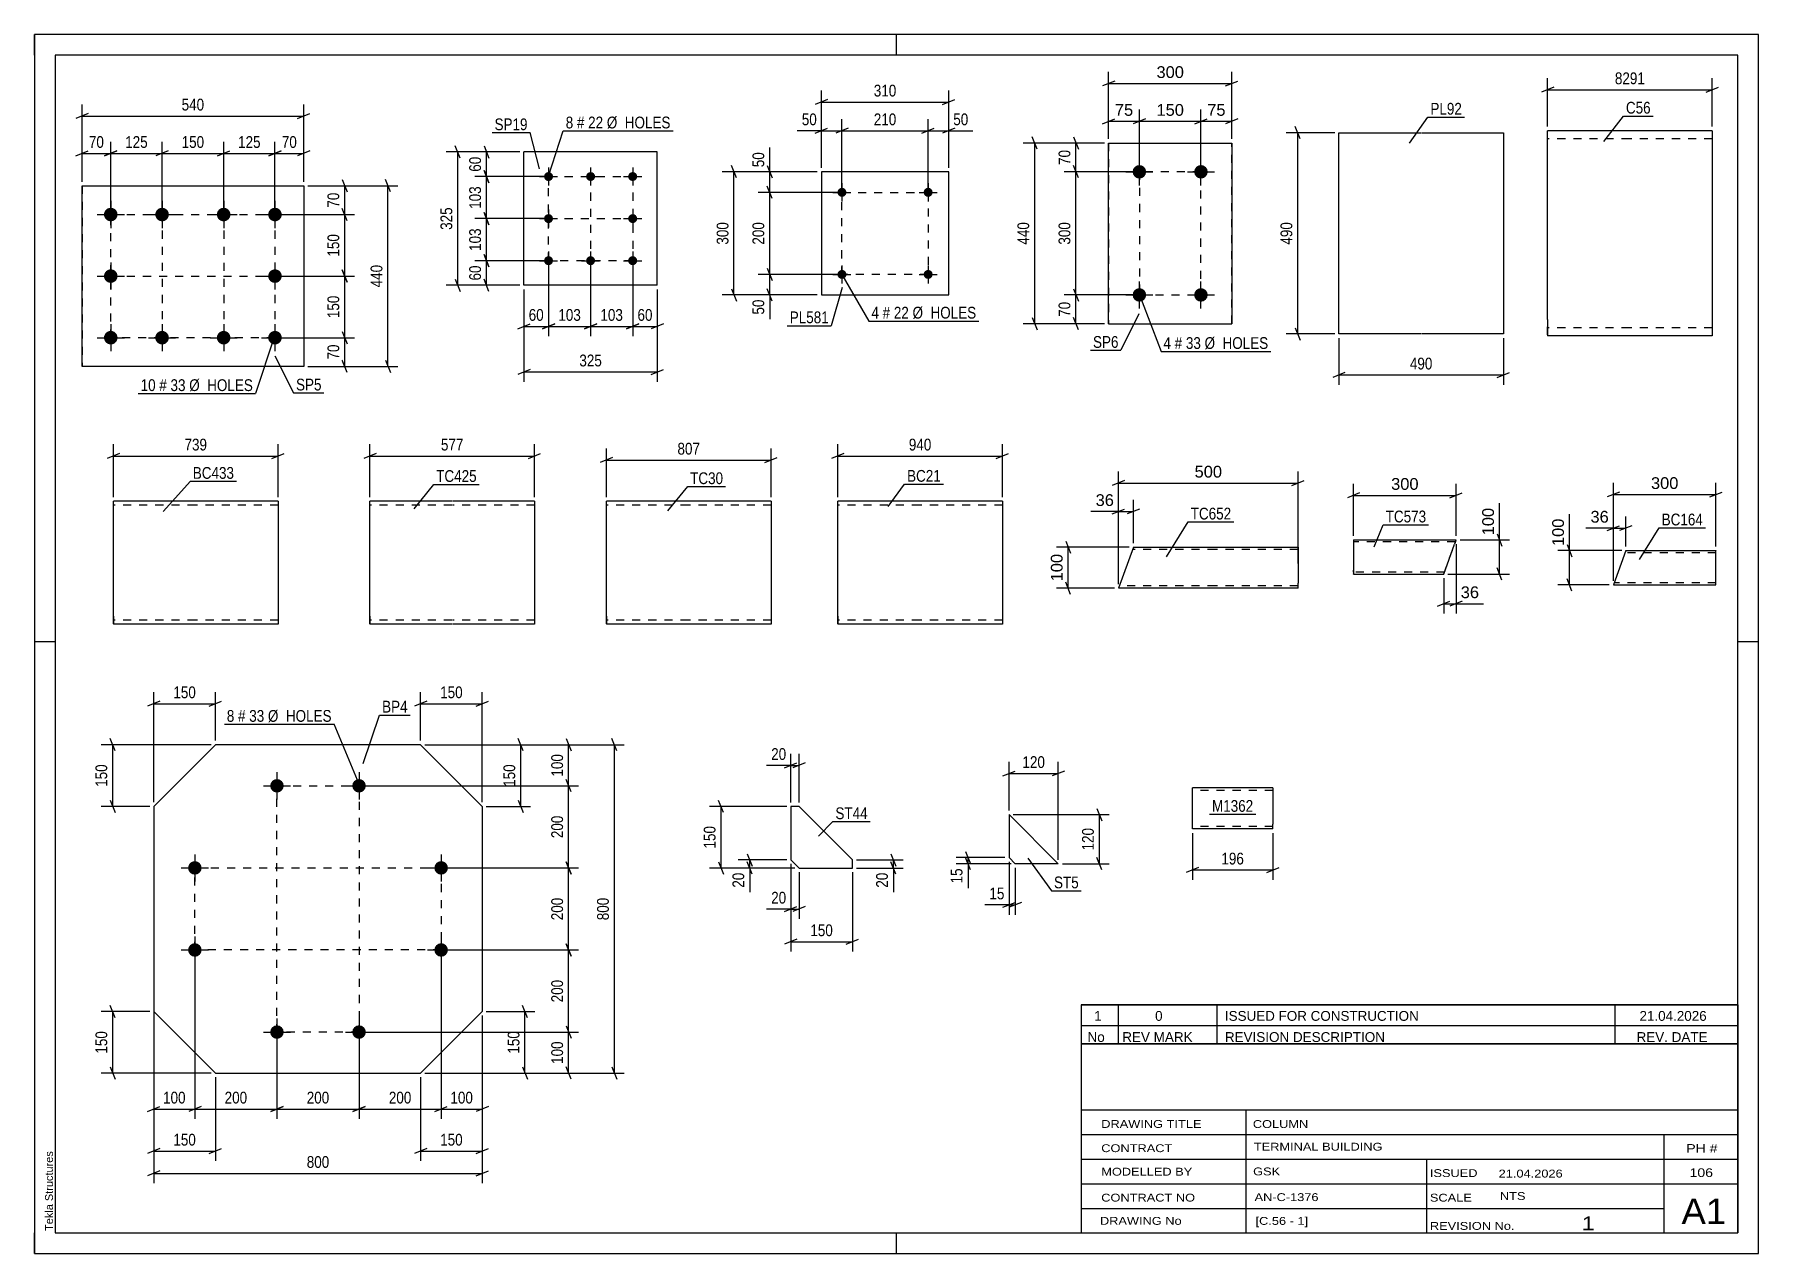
# Paper-space layout 'Layout1' of a CAD drawing. Header units: millimetres. Extents: x 0 to 420, y 0 to 297.
# The model-space entities are those that its viewports show. They can reach past a viewport. Long polylines and large blocks are cut down to what shows.
import ezdxf

# ---------------------------------------------------------------- set-up
doc = ezdxf.new("R2010")
doc.units = ezdxf.units.MM
doc.linetypes.add('DXK_LINE_DOT2', pattern=[3.9198, 1.9599, -1.9599])
doc.layers.add('Viewport layer', color=7, linetype='Continuous', plot=False)
doc.styles.add('Arial', font='ARIAL.TTF', dxfattribs={"height": 0.2})
doc.styles.add('Arial Narrow', font='ARIALN.TTF', dxfattribs={"height": 0.2})

# ---------------------------------------------------------------- blocks, each defined once
blk = doc.blocks.new('Unknown-284932542-1134')
at = {"color": 5, "linetype": 'Continuous'}
for p, q in [((420, 297), (0, 297)), ((0, 297), (0, 0)), ((0, 292), (0, 297)), ((210, 292), (210, 297)), ((420, 0), (420, 297)), ((415, 292), (5, 292)), ((5, 292), (5, 5)), ((415, 5), (415, 292)), ((5, 149), (0, 149)), ((420, 149), (415, 149)), ((0, 0), (0, 5)), ((5, 5), (415, 5)), ((210, 0), (210, 5)), ((0, 0), (420, 0))]:
    blk.add_line(p, q, dxfattribs=at)
at = {"color": 174, "linetype": 'Continuous', "style": 'Arial'}
blk.add_text('Tekla Structures', height=1.9102, rotation=90, dxfattribs=at).set_placement((4.5, 5.5))
blk = doc.blocks.new('Part-284932542-2331 - 2315')
at = {"color": 2, "linetype": 'Continuous'}
for p, q in [((267.72, 172.09), (264.08, 162.09)), ((267.72, 172.09), (287.72, 172.09)), ((287.82, 172.09), (307.82, 172.09)), ((307.82, 172.09), (307.82, 172)), ((307.82, 172), (307.82, 171.35)), ((307.82, 171.35), (307.82, 163.29)), ((287.72, 162.09), (264.08, 162.09)), ((307.82, 162.09), (287.82, 162.09)), ((307.82, 162.09), (307.82, 163.29))]:
    blk.add_line(p, q, dxfattribs=at)
at = {"color": 7, "linetype": 'DXK_LINE_DOT2'}
for p, q in [((287.72, 171.49), (267.5, 171.49)), ((307.82, 171.49), (287.82, 171.49)), ((307.82, 172.09), (307.82, 172.09)), ((307.82, 171.74), (307.82, 171.35)), ((287.72, 162.69), (264.3, 162.69)), ((307.82, 162.69), (287.82, 162.69)), ((307.82, 162.19), (307.82, 162.45)), ((307.82, 162.09), (307.82, 162.19))]:
    blk.add_line(p, q, dxfattribs=at)
blk = doc.blocks.new('Part-284932542-2129 - 2113')
at = {"color": 2, "linetype": 'Continuous'}
for p, q in [((317.76, 224.04), (317.76, 273.04)), ((317.76, 273.04), (337.76, 273.04)), ((337.86, 273.04), (357.86, 273.04)), ((357.86, 273.04), (357.86, 224.04)), ((337.76, 224.04), (317.76, 224.04)), ((357.86, 224.04), (337.86, 224.04))]:
    blk.add_line(p, q, dxfattribs=at)
blk = doc.blocks.new('Part-284932542-2477 - 2461')
at = {"color": 2, "linetype": 'Continuous'}
for p, q in [((44.07, 123.95), (29.07, 108.95)), ((94.07, 123.95), (44.07, 123.95)), ((109.07, 108.95), (94.07, 123.95)), ((29.07, 108.95), (29.07, 58.95)), ((109.07, 108.95), (109.07, 58.95)), ((44.07, 43.95), (29.07, 58.95)), ((94.07, 43.95), (109.07, 58.95)), ((44.07, 43.95), (94.07, 43.95))]:
    blk.add_line(p, q, dxfattribs=at)
blk = doc.blocks.new('Bolt-284932542-2510 - 2461')
at = {"linetype": 'Continuous'}
for points in [[(59.07, 115.6, -1), (59.07, 112.3, -1)], [(79.07, 115.6, -1), (79.07, 112.3, -1)], [(39.07, 95.6, -1), (39.07, 92.3, -1)], [(99.07, 95.6, -1), (99.07, 92.3, -1)], [(39.07, 75.6, -1), (39.07, 72.3, -1)], [(99.07, 75.6, -1), (99.07, 72.3, -1)], [(59.07, 55.6, -1), (59.07, 52.3, -1)], [(79.07, 55.6, -1), (79.07, 52.3, -1)]]:
    blk.add_hatch(color=1, dxfattribs=at).paths.add_polyline_path(points)
at = {"color": 1, "linetype": 'Continuous'}
for p, q in [((55.77, 113.95), (62.37, 113.95)), ((59.07, 117.25), (59.07, 110.65)), ((75.77, 113.95), (82.37, 113.95)), ((79.07, 117.25), (79.07, 110.65)), ((39.07, 97.25), (39.07, 90.65)), ((99.07, 97.25), (99.07, 90.65)), ((35.77, 93.95), (42.37, 93.95)), ((95.77, 93.95), (102.37, 93.95)), ((39.07, 77.25), (39.07, 70.65)), ((99.07, 77.25), (99.07, 70.65)), ((35.77, 73.95), (42.37, 73.95)), ((95.77, 73.95), (102.37, 73.95)), ((59.07, 57.25), (59.07, 50.65)), ((79.07, 57.25), (79.07, 50.65)), ((55.77, 53.95), (62.37, 53.95)), ((75.77, 53.95), (82.37, 53.95))]:
    blk.add_line(p, q, dxfattribs=at)
blk = doc.blocks.new('Part-284932542-2812 - 2796')
at = {"color": 2, "linetype": 'Continuous'}
for p, q in [((159.34, 183.3), (139.34, 183.3)), ((139.34, 155.3), (139.34, 183.3)), ((179.44, 183.3), (159.44, 183.3)), ((179.44, 183.3), (179.44, 153.3)), ((139.34, 155.3), (139.34, 153.3)), ((159.34, 153.3), (139.34, 153.3)), ((179.44, 153.3), (159.44, 153.3))]:
    blk.add_line(p, q, dxfattribs=at)
at = {"color": 7, "linetype": 'DXK_LINE_DOT2'}
for p, q in [((159.34, 182.3), (139.34, 182.3)), ((179.44, 182.3), (159.44, 182.3)), ((139.34, 153.45), (139.34, 155.3)), ((139.34, 154.3), (139.34, 154.37)), ((159.34, 154.3), (139.34, 154.3)), ((179.44, 154.3), (159.44, 154.3)), ((179.44, 154.3), (179.44, 154.37))]:
    blk.add_line(p, q, dxfattribs=at)
blk = doc.blocks.new('Part-284932542-2095 - 2079')
at = {"color": 2, "linetype": 'Continuous'}
for p, q in [((101.71, 183.3), (81.71, 183.3)), ((81.71, 155.3), (81.71, 183.3)), ((121.81, 183.3), (101.81, 183.3)), ((121.81, 183.3), (121.81, 153.3)), ((81.71, 155.3), (81.71, 153.3)), ((101.71, 153.3), (81.71, 153.3)), ((121.81, 153.3), (101.81, 153.3))]:
    blk.add_line(p, q, dxfattribs=at)
at = {"color": 7, "linetype": 'DXK_LINE_DOT2'}
for p, q in [((101.71, 182.3), (81.71, 182.3)), ((121.81, 182.3), (101.81, 182.3)), ((81.71, 153.45), (81.71, 155.3)), ((81.71, 154.3), (81.71, 154.37)), ((101.71, 154.3), (81.71, 154.3)), ((121.81, 154.3), (101.81, 154.3)), ((121.81, 154.3), (121.81, 154.37))]:
    blk.add_line(p, q, dxfattribs=at)
blk = doc.blocks.new('Part-284932542-2394 - 2378')
at = {"color": 2, "linetype": 'Continuous'}
for p, q in [((186.25, 108.91), (184.25, 108.91)), ((184.25, 108.91), (184.25, 95.91)), ((199.25, 95.91), (186.25, 108.91)), ((184.25, 95.91), (186.25, 93.91)), ((186.25, 93.91), (199.25, 93.91)), ((199.25, 93.91), (199.25, 95.91))]:
    blk.add_line(p, q, dxfattribs=at)
blk = doc.blocks.new('Part-284932542-2778 - 2762')
at = {"color": 2, "linetype": 'Continuous'}
for p, q in [((215.7, 183.3), (195.7, 183.3)), ((195.7, 155.3), (195.7, 183.3)), ((235.8, 183.3), (215.8, 183.3)), ((235.8, 183.3), (235.8, 153.3)), ((195.7, 155.3), (195.7, 153.3)), ((215.7, 153.3), (195.7, 153.3)), ((235.8, 153.3), (215.8, 153.3))]:
    blk.add_line(p, q, dxfattribs=at)
at = {"color": 7, "linetype": 'DXK_LINE_DOT2'}
for p, q in [((215.7, 182.3), (195.7, 182.3)), ((235.8, 182.3), (215.8, 182.3)), ((195.7, 153.45), (195.7, 155.3)), ((195.7, 154.3), (195.7, 154.37)), ((215.7, 154.3), (195.7, 154.3)), ((235.8, 154.3), (215.8, 154.3)), ((235.8, 154.3), (235.8, 154.37))]:
    blk.add_line(p, q, dxfattribs=at)
blk = doc.blocks.new('Part-284932542-2173 - 2157')
at = {"color": 2, "linetype": 'Continuous'}
for p, q in [((151.73, 268.39), (119.23, 268.39)), ((119.23, 235.89), (119.23, 268.39)), ((151.73, 235.89), (151.73, 268.39)), ((151.73, 235.89), (119.23, 235.89))]:
    blk.add_line(p, q, dxfattribs=at)
blk = doc.blocks.new('Bolt-284932542-2206 - 2157')
at = {"linetype": 'Continuous'}
for points in [[(125.23, 263.49, -1), (125.23, 261.29, -1)], [(135.48, 263.49, -1), (135.48, 261.29, -1)], [(145.73, 263.49, -1), (145.73, 261.29, -1)], [(125.23, 253.24, -1), (125.23, 251.04, -1)], [(145.73, 253.24, -1), (145.73, 251.04, -1)], [(125.23, 242.99, -1), (125.23, 240.79, -1)], [(135.48, 242.99, -1), (135.48, 240.79, -1)], [(145.73, 242.99, -1), (145.73, 240.79, -1)]]:
    blk.add_hatch(color=1, dxfattribs=at).paths.add_polyline_path(points)
at = {"color": 1, "linetype": 'Continuous'}
for p, q in [((123.03, 262.39), (127.43, 262.39)), ((125.23, 264.59), (125.23, 260.19)), ((133.28, 262.39), (137.68, 262.39)), ((135.48, 264.59), (135.48, 260.19)), ((143.53, 262.39), (147.93, 262.39)), ((145.73, 264.59), (145.73, 260.19)), ((123.03, 252.14), (127.43, 252.14)), ((125.23, 254.34), (125.23, 249.94)), ((143.53, 252.14), (147.93, 252.14)), ((145.73, 254.34), (145.73, 249.94)), ((125.23, 244.09), (125.23, 239.69)), ((135.48, 244.09), (135.48, 239.69)), ((145.73, 244.09), (145.73, 239.69)), ((123.03, 241.89), (127.43, 241.89)), ((133.28, 241.89), (137.68, 241.89)), ((143.53, 241.89), (147.93, 241.89))]:
    blk.add_line(p, q, dxfattribs=at)
blk = doc.blocks.new('Part-284932542-2061 - 2045')
at = {"color": 2, "linetype": 'Continuous'}
for p, q in [((39.24, 183.3), (19.24, 183.3)), ((19.24, 155.3), (19.24, 183.3)), ((59.34, 183.3), (39.34, 183.3)), ((59.34, 183.3), (59.34, 153.3)), ((19.24, 155.3), (19.24, 153.3)), ((39.24, 153.3), (19.24, 153.3)), ((59.34, 153.3), (39.34, 153.3))]:
    blk.add_line(p, q, dxfattribs=at)
at = {"color": 7, "linetype": 'DXK_LINE_DOT2'}
for p, q in [((39.24, 182.3), (19.24, 182.3)), ((59.34, 182.3), (39.34, 182.3)), ((19.24, 153.45), (19.24, 155.3)), ((19.24, 154.3), (19.24, 154.37)), ((39.24, 154.3), (19.24, 154.3)), ((59.34, 154.3), (39.34, 154.3)), ((59.34, 154.3), (59.34, 154.37))]:
    blk.add_line(p, q, dxfattribs=at)
blk = doc.blocks.new('Part-284932542-1913 - 1897')
at = {"color": 2, "linetype": 'Continuous'}
for p, q in [((261.67, 226.54), (261.67, 270.54)), ((261.67, 270.54), (291.67, 270.54)), ((291.67, 270.54), (291.67, 226.54)), ((261.67, 226.54), (291.67, 226.54))]:
    blk.add_line(p, q, dxfattribs=at)
at = {"color": 7, "linetype": 'DXK_LINE_DOT2'}
for p, q in [((261.67, 270.54), (261.67, 226.54)), ((291.67, 226.54), (291.67, 270.54))]:
    blk.add_line(p, q, dxfattribs=at)
blk = doc.blocks.new('Bolt-284932542-1946 - 1897')
at = {"linetype": 'Continuous'}
for points in [[(269.17, 265.19, -1), (269.17, 261.89, -1)], [(284.17, 265.19, -1), (284.17, 261.89, -1)], [(269.17, 235.19, -1), (269.17, 231.89, -1)], [(284.17, 235.19, -1), (284.17, 231.89, -1)]]:
    blk.add_hatch(color=1, dxfattribs=at).paths.add_polyline_path(points)
at = {"color": 1, "linetype": 'Continuous'}
for p, q in [((269.17, 260.24), (269.17, 266.84)), ((284.17, 260.24), (284.17, 266.84)), ((265.87, 263.54), (272.47, 263.54)), ((280.87, 263.54), (287.47, 263.54)), ((269.17, 230.24), (269.17, 236.84)), ((284.17, 230.24), (284.17, 236.84)), ((265.87, 233.54), (272.47, 233.54)), ((280.87, 233.54), (287.47, 233.54))]:
    blk.add_line(p, q, dxfattribs=at)
blk = doc.blocks.new('Part-284932542-1754 - 1738')
at = {"color": 2, "linetype": 'Continuous'}
for p, q in [((11.59, 216.13), (11.59, 260.13)), ((11.59, 260.13), (11.59, 260.13)), ((11.59, 260.13), (65.59, 260.13)), ((65.59, 260.13), (65.59, 216.13)), ((11.59, 216.13), (11.59, 216.13)), ((65.59, 216.13), (11.59, 216.13))]:
    blk.add_line(p, q, dxfattribs=at)
at = {"color": 7, "linetype": 'DXK_LINE_DOT2'}
for p, q in [((11.59, 260.13), (11.59, 216.13)), ((65.59, 260.13), (65.59, 260.13)), ((65.59, 260.13), (65.59, 216.13)), ((65.59, 216.13), (65.59, 216.13))]:
    blk.add_line(p, q, dxfattribs=at)
blk = doc.blocks.new('Bolt-284932542-1787 - 1738')
at = {"linetype": 'Continuous'}
for points in [[(20.24, 253.13), (20.2, 252.79), (20.09, 252.46), (19.92, 252.16), (19.69, 251.91), (19.41, 251.7), (19.1, 251.56), (18.76, 251.49), (18.41, 251.49), (18.08, 251.56), (17.76, 251.7), (17.48, 251.91), (17.25, 252.16), (17.08, 252.46), (16.97, 252.79), (16.94, 253.13), (16.97, 253.48), (17.08, 253.8), (17.25, 254.1), (17.48, 254.36), (17.76, 254.56), (18.08, 254.7), (18.41, 254.77), (18.76, 254.77), (19.1, 254.7), (19.41, 254.56), (19.69, 254.36), (19.92, 254.1), (20.09, 253.8), (20.2, 253.48)], [(32.74, 253.13), (32.7, 252.79), (32.59, 252.46), (32.42, 252.16), (32.19, 251.91), (31.91, 251.7), (31.6, 251.56), (31.26, 251.49), (30.91, 251.49), (30.58, 251.56), (30.26, 251.7), (29.98, 251.91), (29.75, 252.16), (29.58, 252.46), (29.47, 252.79), (29.44, 253.13), (29.47, 253.48), (29.58, 253.8), (29.75, 254.1), (29.98, 254.36), (30.26, 254.56), (30.58, 254.7), (30.91, 254.77), (31.26, 254.77), (31.6, 254.7), (31.91, 254.56), (32.19, 254.36), (32.42, 254.1), (32.59, 253.8), (32.7, 253.48)], [(47.74, 253.13), (47.7, 252.79), (47.59, 252.46), (47.42, 252.16), (47.19, 251.91), (46.91, 251.7), (46.6, 251.56), (46.26, 251.49), (45.91, 251.49), (45.58, 251.56), (45.26, 251.7), (44.98, 251.91), (44.75, 252.16), (44.58, 252.46), (44.47, 252.79), (44.44, 253.13), (44.47, 253.48), (44.58, 253.8), (44.75, 254.1), (44.98, 254.36), (45.26, 254.56), (45.58, 254.7), (45.91, 254.77), (46.26, 254.77), (46.6, 254.7), (46.91, 254.56), (47.19, 254.36), (47.42, 254.1), (47.59, 253.8), (47.7, 253.48)], [(60.24, 253.13), (60.2, 252.79), (60.09, 252.46), (59.92, 252.16), (59.69, 251.91), (59.41, 251.7), (59.1, 251.56), (58.76, 251.49), (58.41, 251.49), (58.08, 251.56), (57.76, 251.7), (57.48, 251.91), (57.25, 252.16), (57.08, 252.46), (56.97, 252.79), (56.94, 253.13), (56.97, 253.48), (57.08, 253.8), (57.25, 254.1), (57.48, 254.36), (57.76, 254.56), (58.08, 254.7), (58.41, 254.77), (58.76, 254.77), (59.1, 254.7), (59.41, 254.56), (59.69, 254.36), (59.92, 254.1), (60.09, 253.8), (60.2, 253.48)], [(20.24, 238.13), (20.2, 237.79), (20.09, 237.46), (19.92, 237.16), (19.69, 236.91), (19.41, 236.7), (19.1, 236.56), (18.76, 236.49), (18.41, 236.49), (18.08, 236.56), (17.76, 236.7), (17.48, 236.91), (17.25, 237.16), (17.08, 237.46), (16.97, 237.79), (16.94, 238.13), (16.97, 238.48), (17.08, 238.8), (17.25, 239.1), (17.48, 239.36), (17.76, 239.56), (18.08, 239.7), (18.41, 239.77), (18.76, 239.77), (19.1, 239.7), (19.41, 239.56), (19.69, 239.36), (19.92, 239.1), (20.09, 238.8), (20.2, 238.48)], [(60.24, 238.13), (60.2, 237.79), (60.09, 237.46), (59.92, 237.16), (59.69, 236.91), (59.41, 236.7), (59.1, 236.56), (58.76, 236.49), (58.41, 236.49), (58.08, 236.56), (57.76, 236.7), (57.48, 236.91), (57.25, 237.16), (57.08, 237.46), (56.97, 237.79), (56.94, 238.13), (56.97, 238.48), (57.08, 238.8), (57.25, 239.1), (57.48, 239.36), (57.76, 239.56), (58.08, 239.7), (58.41, 239.77), (58.76, 239.77), (59.1, 239.7), (59.41, 239.56), (59.69, 239.36), (59.92, 239.1), (60.09, 238.8), (60.2, 238.48)], [(20.24, 223.13), (20.2, 222.79), (20.09, 222.46), (19.92, 222.16), (19.69, 221.91), (19.41, 221.7), (19.1, 221.56), (18.76, 221.49), (18.41, 221.49), (18.08, 221.56), (17.76, 221.7), (17.48, 221.91), (17.25, 222.16), (17.08, 222.46), (16.97, 222.79), (16.94, 223.13), (16.97, 223.48), (17.08, 223.8), (17.25, 224.1), (17.48, 224.36), (17.76, 224.56), (18.08, 224.7), (18.41, 224.77), (18.76, 224.77), (19.1, 224.7), (19.41, 224.56), (19.69, 224.36), (19.92, 224.1), (20.09, 223.8), (20.2, 223.48)], [(32.74, 223.13), (32.7, 222.79), (32.59, 222.46), (32.42, 222.16), (32.19, 221.91), (31.91, 221.7), (31.6, 221.56), (31.26, 221.49), (30.91, 221.49), (30.58, 221.56), (30.26, 221.7), (29.98, 221.91), (29.75, 222.16), (29.58, 222.46), (29.47, 222.79), (29.44, 223.13), (29.47, 223.48), (29.58, 223.8), (29.75, 224.1), (29.98, 224.36), (30.26, 224.56), (30.58, 224.7), (30.91, 224.77), (31.26, 224.77), (31.6, 224.7), (31.91, 224.56), (32.19, 224.36), (32.42, 224.1), (32.59, 223.8), (32.7, 223.48)], [(47.74, 223.13), (47.7, 222.79), (47.59, 222.46), (47.42, 222.16), (47.19, 221.91), (46.91, 221.7), (46.6, 221.56), (46.26, 221.49), (45.91, 221.49), (45.58, 221.56), (45.26, 221.7), (44.98, 221.91), (44.75, 222.16), (44.58, 222.46), (44.47, 222.79), (44.44, 223.13), (44.47, 223.48), (44.58, 223.8), (44.75, 224.1), (44.98, 224.36), (45.26, 224.56), (45.58, 224.7), (45.91, 224.77), (46.26, 224.77), (46.6, 224.7), (46.91, 224.56), (47.19, 224.36), (47.42, 224.1), (47.59, 223.8), (47.7, 223.48)], [(60.24, 223.13), (60.2, 222.79), (60.09, 222.46), (59.92, 222.16), (59.69, 221.91), (59.41, 221.7), (59.1, 221.56), (58.76, 221.49), (58.41, 221.49), (58.08, 221.56), (57.76, 221.7), (57.48, 221.91), (57.25, 222.16), (57.08, 222.46), (56.97, 222.79), (56.94, 223.13), (56.97, 223.48), (57.08, 223.8), (57.25, 224.1), (57.48, 224.36), (57.76, 224.56), (58.08, 224.7), (58.41, 224.77), (58.76, 224.77), (59.1, 224.7), (59.41, 224.56), (59.69, 224.36), (59.92, 224.1), (60.09, 223.8), (60.2, 223.48)]]:
    blk.add_hatch(color=1, dxfattribs=at).paths.add_polyline_path(points)
at = {"color": 1, "linetype": 'Continuous'}
for p, q in [((18.59, 256.43), (18.59, 249.83)), ((31.09, 256.43), (31.09, 249.83)), ((46.09, 256.43), (46.09, 249.83)), ((58.59, 256.43), (58.59, 249.83)), ((15.29, 253.13), (21.89, 253.13)), ((27.79, 253.13), (34.39, 253.13)), ((42.79, 253.13), (49.39, 253.13)), ((55.29, 253.13), (61.89, 253.13)), ((18.59, 241.43), (18.59, 234.83)), ((58.59, 241.43), (58.59, 234.83)), ((15.29, 238.13), (21.89, 238.13)), ((55.29, 238.13), (61.89, 238.13)), ((15.29, 223.13), (21.89, 223.13)), ((18.59, 226.43), (18.59, 219.83)), ((27.79, 223.13), (34.39, 223.13)), ((31.09, 226.43), (31.09, 219.83)), ((42.79, 223.13), (49.39, 223.13)), ((46.09, 226.43), (46.09, 219.83)), ((55.29, 223.13), (61.89, 223.13)), ((58.59, 226.43), (58.59, 219.83))]:
    blk.add_line(p, q, dxfattribs=at)
blk = doc.blocks.new('Part-284932542-1693 - 1677')
at = {"color": 2, "linetype": 'Continuous'}
for p, q in [((249.42, 94.95), (237.42, 106.95)), ((237.42, 106.95), (237.42, 96.45)), ((237.42, 96.45), (238.92, 94.95)), ((249.42, 94.95), (238.92, 94.95))]:
    blk.add_line(p, q, dxfattribs=at)
blk = doc.blocks.new('Part-284932542-1661 - 1647')
at = {"color": 2, "linetype": 'Continuous'}
for p, q in [((301.69, 113.44), (282.09, 113.44)), ((282.09, 103.53), (282.09, 113.44)), ((301.69, 113.44), (301.69, 104.64)), ((282.09, 103.44), (282.09, 103.53)), ((301.69, 103.44), (282.09, 103.44)), ((301.69, 103.44), (301.69, 104.64))]:
    blk.add_line(p, q, dxfattribs=at)
at = {"color": 7, "linetype": 'DXK_LINE_DOT2'}
for p, q in [((301.69, 112.84), (282.09, 112.84)), ((301.69, 112.84), (301.69, 112.79)), ((301.69, 112.79), (301.69, 112.84)), ((301.69, 112.7), (301.69, 112.79)), ((301.69, 112.79), (301.69, 112.7)), ((282.09, 104.04), (282.09, 104.08)), ((301.69, 104.04), (282.09, 104.04)), ((301.69, 104.08), (301.69, 104.41)), ((301.69, 104.04), (301.69, 104.08))]:
    blk.add_line(p, q, dxfattribs=at)
blk = doc.blocks.new('Part-284932542-1440 - 1424')
at = {"color": 2, "linetype": 'Continuous'}
for p, q in [((191.71, 263.54), (191.71, 233.54)), ((222.71, 263.54), (191.71, 263.54)), ((222.71, 233.54), (222.71, 263.54)), ((191.71, 233.54), (222.71, 233.54))]:
    blk.add_line(p, q, dxfattribs=at)
blk = doc.blocks.new('Bolt-284932542-1473 - 1424')
at = {"linetype": 'Continuous'}
for points in [[(197.81, 238.54, -1), (195.61, 238.54, -1)], [(218.81, 238.54, -1), (216.61, 238.54, -1)]]:
    blk.add_hatch(color=1, dxfattribs=at).paths.add_polyline_path(points)
at = {"color": 1, "linetype": 'Continuous'}
for p, q in [((196.71, 240.74), (196.71, 236.34)), ((217.71, 240.74), (217.71, 236.34)), ((194.51, 238.54), (198.91, 238.54)), ((215.51, 238.54), (219.91, 238.54))]:
    blk.add_line(p, q, dxfattribs=at)
blk = doc.blocks.new('Bolt-284932542-1478 - 1424')
at = {"linetype": 'Continuous'}
for points in [[(197.81, 258.54, -1), (195.61, 258.54, -1)], [(218.81, 258.54, -1), (216.61, 258.54, -1)]]:
    blk.add_hatch(color=1, dxfattribs=at).paths.add_polyline_path(points)
at = {"color": 1, "linetype": 'Continuous'}
for p, q in [((196.71, 260.74), (196.71, 256.34)), ((217.71, 260.74), (217.71, 256.34)), ((194.51, 258.54), (198.91, 258.54)), ((215.51, 258.54), (219.91, 258.54))]:
    blk.add_line(p, q, dxfattribs=at)
blk = doc.blocks.new('Part-284932542-1405 - 1389')
at = {"color": 2, "linetype": 'Continuous'}
for p, q in [((388.62, 273.54), (368.62, 273.54)), ((368.62, 227.54), (368.62, 273.54)), ((408.72, 273.54), (388.72, 273.54)), ((408.72, 273.54), (408.72, 223.54)), ((368.62, 227.54), (368.62, 223.54)), ((388.62, 223.54), (368.62, 223.54)), ((408.72, 223.54), (388.72, 223.54))]:
    blk.add_line(p, q, dxfattribs=at)
at = {"color": 7, "linetype": 'DXK_LINE_DOT2'}
for p, q in [((388.62, 271.54), (368.62, 271.54)), ((408.72, 271.54), (388.72, 271.54)), ((368.62, 223.84), (368.62, 227.54)), ((388.62, 225.54), (368.62, 225.54)), ((408.72, 225.54), (388.72, 225.54))]:
    blk.add_line(p, q, dxfattribs=at)
blk = doc.blocks.new('Part-284932542-1315 - 1299')
at = {"color": 2, "linetype": 'Continuous'}
for p, q in [((321.33, 173.86), (321.33, 172.86)), ((321.33, 173.86), (346.33, 173.86)), ((321.33, 172.86), (321.33, 165.6)), ((343.3, 165.52), (345.97, 172.86)), ((346.11, 173.24), (345.97, 172.86)), ((346.3, 173.78), (346.11, 173.24)), ((346.33, 173.86), (346.3, 173.78)), ((321.33, 165.52), (321.33, 165.6)), ((321.33, 165.52), (343.3, 165.52))]:
    blk.add_line(p, q, dxfattribs=at)
at = {"color": 7, "linetype": 'DXK_LINE_DOT2'}
for p, q in [((321.33, 173.56), (321.33, 172.86)), ((346.15, 173.36), (321.33, 173.36)), ((343.41, 165.81), (346.23, 173.56)), ((321.33, 166.06), (321.33, 166.52)), ((321.33, 166.06), (321.33, 166.14)), ((321.33, 166.14), (321.33, 166.06)), ((321.33, 166.06), (321.33, 166.02)), ((321.33, 166.02), (321.33, 166.06)), ((343.48, 166.02), (321.33, 166.02)), ((321.33, 165.6), (321.33, 165.52)), ((343.3, 165.52), (343.33, 165.6)), ((343.33, 165.6), (343.41, 165.81))]:
    blk.add_line(p, q, dxfattribs=at)
blk = doc.blocks.new('Part-284932542-1248 - 1230')
at = {"color": 2, "linetype": 'Continuous'}
for p, q in [((387.67, 171.24), (384.64, 162.9)), ((387.67, 171.24), (409.64, 171.24)), ((409.64, 171.24), (409.64, 171.16)), ((409.64, 162.9), (409.64, 171.16)), ((384.64, 162.9), (409.64, 162.9))]:
    blk.add_line(p, q, dxfattribs=at)
at = {"color": 7, "linetype": 'DXK_LINE_DOT2'}
for p, q in [((409.64, 170.74), (387.49, 170.74)), ((409.64, 163.4), (384.82, 163.4))]:
    blk.add_line(p, q, dxfattribs=at)
blk = doc.blocks.new('Rectangle-284932542-2736 - 2461')
at = {"color": 1, "linetype": 'DXK_LINE_DOT2'}
blk.add_lwpolyline([(59.07, 113.95), (79.07, 113.95), (79.07, 53.95), (59.07, 53.95), (59.07, 113.95)], close=True, dxfattribs=at)
blk = doc.blocks.new('Rectangle-284932542-2293 - 2157')
at = {"color": 1, "linetype": 'DXK_LINE_DOT2'}
blk.add_lwpolyline([(125.23, 262.39), (145.73, 262.39), (145.73, 241.89), (125.23, 241.89), (125.23, 262.39)], close=True, dxfattribs=at)
blk = doc.blocks.new('Rectangle-284932542-2031 - 1897')
at = {"color": 1, "linetype": 'DXK_LINE_DOT2'}
blk.add_lwpolyline([(269.17, 233.54), (284.17, 233.54), (284.17, 263.54), (269.17, 263.54), (269.17, 233.54)], close=True, dxfattribs=at)
blk = doc.blocks.new('Rectangle-284932542-1883 - 1738')
at = {"color": 1, "linetype": 'DXK_LINE_DOT2'}
blk.add_lwpolyline([(18.59, 253.13), (58.59, 253.13), (58.59, 223.13), (18.59, 223.13), (18.59, 253.13)], close=True, dxfattribs=at)
blk = doc.blocks.new('Rectangle-284932542-1589 - 1424')
at = {"color": 1, "linetype": 'DXK_LINE_DOT2'}
blk.add_lwpolyline([(196.71, 258.54), (217.71, 258.54), (217.71, 238.54), (196.71, 238.54), (196.71, 258.54)], close=True, dxfattribs=at)
blk = doc.blocks.new('Rectangle-284932542-2746 - 2461')
at = {"color": 1, "linetype": 'DXK_LINE_DOT2'}
blk.add_lwpolyline([(39.07, 93.95), (99.07, 93.95), (99.07, 73.95), (39.07, 73.95), (39.07, 93.95)], close=True, dxfattribs=at)
blk = doc.blocks.new('Line-284932542-2286 - 2157')
at = {"color": 1, "linetype": 'DXK_LINE_DOT2'}
blk.add_line((135.48, 262.39), (135.48, 241.89), dxfattribs=at)
blk = doc.blocks.new('Line-284932542-1876 - 1738')
at = {"color": 1, "linetype": 'DXK_LINE_DOT2'}
blk.add_line((31.09, 253.13), (31.09, 223.13), dxfattribs=at)
blk = doc.blocks.new('Line-284932542-2279 - 2157')
at = {"color": 1, "linetype": 'DXK_LINE_DOT2'}
blk.add_line((125.23, 252.14), (145.73, 252.14), dxfattribs=at)
blk = doc.blocks.new('Line-284932542-1869 - 1738')
at = {"color": 1, "linetype": 'DXK_LINE_DOT2'}
blk.add_line((46.09, 253.13), (46.09, 223.13), dxfattribs=at)
blk = doc.blocks.new('Line-284932542-1862 - 1738')
at = {"color": 1, "linetype": 'DXK_LINE_DOT2'}
blk.add_line((18.59, 238.13), (58.59, 238.13), dxfattribs=at)
blk = doc.blocks.new('StraightDimension-284932542-2335 - 2315')
at = {"color": 7, "linetype": 'Continuous'}
for p, q in [((262.58, 180.18), (265.58, 181.38)), ((264.08, 163.09), (264.08, 183.63)), ((264.08, 180.78), (267.72, 180.78)), ((269.22, 181.38), (266.22, 180.18)), ((267.72, 173.09), (267.72, 183.63))]:
    blk.add_line(p, q, dxfattribs=at)
at = {"color": 0}
blk.add_wipeout([(263.56, 181.53), (263.56, 185.73), (257.91, 185.73), (257.91, 181.53)], dxfattribs=at)
at = {"color": 7, "linetype": 'Continuous'}
blk.add_line((264.08, 180.78), (257.38, 180.78), dxfattribs=at)
blk.add_line((264.08, 180.78), (257.38, 180.78), dxfattribs=at)
at = {"color": 3, "style": 'Arial'}
blk.add_text('36', height=2.865, dxfattribs=at).set_placement((258.51, 182.13))
blk = doc.blocks.new('StraightDimension-284932542-2348 - 2315')
at = {"color": 7, "linetype": 'Continuous'}
for p, q in [((264.08, 163.09), (264.08, 190.55)), ((307.82, 168.09), (307.82, 190.55)), ((265.58, 188.3), (262.58, 187.1)), ((264.08, 187.7), (307.82, 187.7)), ((306.32, 187.1), (309.32, 188.3))]:
    blk.add_line(p, q, dxfattribs=at)
at = {"color": 0}
blk.add_wipeout([(289.89, 188.45), (289.89, 192.65), (282.02, 192.65), (282.02, 188.45)], dxfattribs=at)
at = {"color": 3, "style": 'Arial'}
blk.add_text('500', height=2.865, dxfattribs=at).set_placement((282.62, 189.05))
blk = doc.blocks.new('StraightDimension-284932542-2362 - 2315')
at = {"color": 7, "linetype": 'Continuous'}
for p, q in [((251.22, 173.59), (252.42, 170.59)), ((266.72, 172.09), (248.97, 172.09)), ((251.82, 162.09), (251.82, 172.09)), ((263.08, 162.09), (248.97, 162.09)), ((252.42, 160.59), (251.22, 163.59))]:
    blk.add_line(p, q, dxfattribs=at)
at = {"color": 0}
blk.add_wipeout([(251.07, 171.03), (246.87, 171.03), (246.87, 163.16), (251.07, 163.16)], dxfattribs=at)
at = {"color": 3, "style": 'Arial'}
blk.add_text('100', height=2.865, rotation=90.0002, dxfattribs=at).set_placement((250.47, 163.76))
blk = doc.blocks.new('StraightDimension-284932542-2132 - 2113')
at = {"color": 7, "linetype": 'Continuous'}
for p, q in [((317.76, 223.04), (317.76, 211.64)), ((357.86, 223.04), (357.86, 211.64)), ((319.26, 214.64), (316.26, 213.44)), ((356.36, 213.44), (359.36, 214.64)), ((317.76, 214.04), (357.86, 214.04))]:
    blk.add_line(p, q, dxfattribs=at)
at = {"color": 0}
blk.add_wipeout([(341.15, 214.79), (341.15, 218.99), (334.47, 218.99), (334.47, 214.79)], dxfattribs=at)
at = {"color": 3, "style": 'Arial Narrow'}
blk.add_text('490', height=2.863, dxfattribs=at).set_placement((335.07, 215.39))
blk = doc.blocks.new('StraightDimension-284932542-2143 - 2113')
at = {"color": 7, "linetype": 'Continuous'}
for p, q in [((316.76, 273.04), (304.91, 273.04)), ((308.36, 271.54), (307.16, 274.54)), ((307.76, 224.04), (307.76, 273.04)), ((316.76, 224.04), (304.91, 224.04)), ((307.16, 225.54), (308.36, 222.54))]:
    blk.add_line(p, q, dxfattribs=at)
at = {"color": 0}
blk.add_wipeout([(307.01, 251.88), (302.81, 251.88), (302.81, 245.2), (307.01, 245.2)], dxfattribs=at)
at = {"color": 3, "style": 'Arial Narrow'}
blk.add_text('490', height=2.863, rotation=90.0002, dxfattribs=at).set_placement((306.41, 245.8))
blk = doc.blocks.new('StraightDimension-284932542-2588 - 2461')
at = {"color": 7, "linetype": 'Continuous'}
for p, q in [((43.07, 123.95), (16.22, 123.95)), ((19.67, 122.45), (18.47, 125.45)), ((19.07, 108.95), (19.07, 123.95)), ((18.47, 110.45), (19.67, 107.45)), ((28.07, 108.95), (16.22, 108.95))]:
    blk.add_line(p, q, dxfattribs=at)
at = {"color": 0}
blk.add_wipeout([(18.32, 119.79), (14.12, 119.79), (14.12, 113.1), (18.32, 113.1)], dxfattribs=at)
at = {"color": 3, "style": 'Arial Narrow'}
blk.add_text('150', height=2.863, rotation=90.0002, dxfattribs=at).set_placement((17.72, 113.7))
blk = doc.blocks.new('StraightDimension-284932542-2512 - 2461')
at = {"color": 7, "linetype": 'Continuous'}
for p, q in [((95.57, 134.55), (92.57, 133.35)), ((94.07, 124.95), (94.07, 136.8)), ((107.57, 133.35), (110.57, 134.55)), ((109.07, 109.95), (109.07, 136.8)), ((94.07, 133.95), (109.07, 133.95))]:
    blk.add_line(p, q, dxfattribs=at)
at = {"color": 0}
blk.add_wipeout([(104.92, 134.7), (104.92, 138.9), (98.23, 138.9), (98.23, 134.7)], dxfattribs=at)
at = {"color": 3, "style": 'Arial Narrow'}
blk.add_text('150', height=2.863, dxfattribs=at).set_placement((98.83, 135.3))
blk = doc.blocks.new('StraightDimension-284932542-2531 - 2461')
at = {"color": 7, "linetype": 'Continuous'}
for p, q in [((30.57, 134.55), (27.57, 133.35)), ((29.07, 109.95), (29.07, 136.8)), ((42.57, 133.35), (45.57, 134.55)), ((44.07, 124.95), (44.07, 136.8)), ((29.07, 133.95), (44.07, 133.95))]:
    blk.add_line(p, q, dxfattribs=at)
at = {"color": 0}
blk.add_wipeout([(39.92, 134.7), (39.92, 138.9), (33.23, 138.9), (33.23, 134.7)], dxfattribs=at)
at = {"color": 3, "style": 'Arial Narrow'}
blk.add_text('150', height=2.863, dxfattribs=at).set_placement((33.83, 135.3))
blk = doc.blocks.new('StraightDimension-284932542-2550 - 2461')
at = {"color": 7, "linetype": 'Continuous'}
for p, q in [((109.07, 57.95), (109.07, 22.55)), ((94.07, 42.95), (94.07, 22.55)), ((95.57, 25.55), (92.57, 24.35)), ((107.57, 24.35), (110.57, 25.55)), ((94.07, 24.95), (109.07, 24.95))]:
    blk.add_line(p, q, dxfattribs=at)
at = {"color": 0}
blk.add_wipeout([(104.92, 25.7), (104.92, 29.9), (98.23, 29.9), (98.23, 25.7)], dxfattribs=at)
at = {"color": 3, "style": 'Arial Narrow'}
blk.add_text('150', height=2.863, dxfattribs=at).set_placement((98.83, 26.3))
blk = doc.blocks.new('StraightDimension-284932542-2569 - 2461')
at = {"color": 7, "linetype": 'Continuous'}
for p, q in [((29.07, 61.45), (29.07, 22.55)), ((44.07, 42.95), (44.07, 22.55)), ((30.57, 25.55), (27.57, 24.35)), ((42.57, 24.35), (45.57, 25.55)), ((29.07, 24.95), (44.07, 24.95))]:
    blk.add_line(p, q, dxfattribs=at)
at = {"color": 0}
blk.add_wipeout([(39.92, 25.7), (39.92, 29.9), (33.23, 29.9), (33.23, 25.7)], dxfattribs=at)
at = {"color": 3, "style": 'Arial Narrow'}
blk.add_text('150', height=2.863, dxfattribs=at).set_placement((33.83, 26.3))
blk = doc.blocks.new('StraightDimension-284932542-2607 - 2461')
at = {"color": 7, "linetype": 'Continuous'}
for p, q in [((28.07, 58.95), (16.22, 58.95)), ((19.67, 57.45), (18.47, 60.45)), ((19.07, 43.95), (19.07, 58.95)), ((43.07, 43.95), (16.22, 43.95)), ((18.47, 45.45), (19.67, 42.45))]:
    blk.add_line(p, q, dxfattribs=at)
at = {"color": 0}
blk.add_wipeout([(18.32, 54.79), (14.12, 54.79), (14.12, 48.1), (18.32, 48.1)], dxfattribs=at)
at = {"color": 3, "style": 'Arial Narrow'}
blk.add_text('150', height=2.863, rotation=90.0002, dxfattribs=at).set_placement((17.72, 48.7))
blk = doc.blocks.new('StraightDimension-284932542-2625 - 2461')
at = {"color": 7, "linetype": 'Continuous'}
for p, q in [((95.07, 123.95), (120.86, 123.95)), ((119.06, 122.45), (117.86, 125.45)), ((118.46, 108.95), (118.46, 123.95)), ((117.86, 110.45), (119.06, 107.45)), ((110.07, 108.95), (120.86, 108.95))]:
    blk.add_line(p, q, dxfattribs=at)
at = {"color": 0}
blk.add_wipeout([(117.71, 119.79), (113.51, 119.79), (113.51, 113.1), (117.71, 113.1)], dxfattribs=at)
at = {"color": 3, "style": 'Arial Narrow'}
blk.add_text('150', height=2.863, rotation=90.0002, dxfattribs=at).set_placement((117.11, 113.7))
blk = doc.blocks.new('StraightDimension-284932542-2643 - 2461')
at = {"color": 7, "linetype": 'Continuous'}
for p, q in [((110.07, 58.95), (121.89, 58.95)), ((120.09, 57.45), (118.89, 60.45)), ((119.49, 43.95), (119.49, 58.95)), ((95.07, 43.95), (121.89, 43.95)), ((118.89, 45.45), (120.09, 42.45))]:
    blk.add_line(p, q, dxfattribs=at)
at = {"color": 0}
blk.add_wipeout([(118.74, 54.79), (114.54, 54.79), (114.54, 48.1), (118.74, 48.1)], dxfattribs=at)
at = {"color": 3, "style": 'Arial Narrow'}
blk.add_text('150', height=2.863, rotation=90.0002, dxfattribs=at).set_placement((118.14, 48.7))
blk = doc.blocks.new('StraightDimension-284932542-2661 - 2461')
at = {"color": 7, "linetype": 'Continuous'}
for p, q in [((99.07, 72.95), (99.07, 32.8)), ((109.07, 57.95), (109.07, 32.8)), ((97.57, 34.6), (100.57, 35.8)), ((99.07, 35.2), (109.07, 35.2)), ((110.57, 35.8), (107.57, 34.6))]:
    blk.add_line(p, q, dxfattribs=at)
at = {"color": 0}
blk.add_wipeout([(107.42, 35.95), (107.42, 40.15), (100.73, 40.15), (100.73, 35.95)], dxfattribs=at)
at = {"color": 3, "style": 'Arial Narrow'}
blk.add_text('100', height=2.863, dxfattribs=at).set_placement((101.33, 36.55))
blk = doc.blocks.new('StraightDimension-284932542-2677 - 2461')
at = {"color": 7, "linetype": 'Continuous'}
for p, q in [((39.07, 72.95), (39.07, 32.8)), ((29.07, 57.95), (29.07, 32.8)), ((27.57, 34.6), (30.57, 35.8)), ((29.07, 35.2), (39.07, 35.2)), ((40.57, 35.8), (37.57, 34.6))]:
    blk.add_line(p, q, dxfattribs=at)
at = {"color": 0}
blk.add_wipeout([(37.42, 35.95), (37.42, 40.15), (30.73, 40.15), (30.73, 35.95)], dxfattribs=at)
at = {"color": 3, "style": 'Arial Narrow'}
blk.add_text('100', height=2.863, dxfattribs=at).set_placement((31.33, 36.55))
blk = doc.blocks.new('StraightDimension-284932542-6433 - 2461')
at = {"color": 7, "linetype": 'Continuous'}
for p, q in [((100.07, 73.95), (132.51, 73.95)), ((130.71, 72.45), (129.51, 75.45)), ((130.11, 53.95), (130.11, 73.95)), ((129.51, 55.45), (130.71, 52.45)), ((80.07, 53.95), (132.51, 53.95))]:
    blk.add_line(p, q, dxfattribs=at)
at = {"color": 0}
blk.add_wipeout([(129.36, 67.29), (125.16, 67.29), (125.16, 60.6), (129.36, 60.6)], dxfattribs=at)
at = {"color": 3, "style": 'Arial Narrow'}
blk.add_text('200', height=2.863, rotation=90.0002, dxfattribs=at).set_placement((128.76, 61.2))
blk = doc.blocks.new('StraightDimension-284932542-2688 - 2461')
at = {"color": 7, "linetype": 'Continuous'}
for p, q in [((29.07, 61.45), (29.07, 17.12)), ((109.07, 57.95), (109.07, 17.12)), ((30.57, 20.12), (27.57, 18.92)), ((29.07, 19.52), (109.07, 19.52)), ((107.57, 18.92), (110.57, 20.12))]:
    blk.add_line(p, q, dxfattribs=at)
at = {"color": 0}
blk.add_wipeout([(72.42, 20.27), (72.42, 24.47), (65.73, 24.47), (65.73, 20.27)], dxfattribs=at)
at = {"color": 3, "style": 'Arial Narrow'}
blk.add_text('800', height=2.863, dxfattribs=at).set_placement((66.33, 20.87))
blk = doc.blocks.new('StraightDimension-284932542-2699 - 2461')
at = {"color": 7, "linetype": 'Continuous'}
for p, q in [((129.51, 55.45), (130.71, 52.45)), ((80.07, 53.95), (132.51, 53.95)), ((130.11, 43.95), (130.11, 53.95)), ((95.07, 43.95), (132.51, 43.95)), ((130.71, 42.45), (129.51, 45.45))]:
    blk.add_line(p, q, dxfattribs=at)
at = {"color": 0}
blk.add_wipeout([(129.36, 52.29), (125.16, 52.29), (125.16, 45.6), (129.36, 45.6)], dxfattribs=at)
at = {"color": 3, "style": 'Arial Narrow'}
blk.add_text('100', height=2.863, rotation=90.0002, dxfattribs=at).set_placement((128.76, 46.2))
blk = doc.blocks.new('StraightDimension-284932542-2715 - 2461')
at = {"color": 7, "linetype": 'Continuous'}
for p, q in [((95.07, 123.95), (132.51, 123.95)), ((129.51, 125.45), (130.71, 122.45)), ((130.11, 113.95), (130.11, 123.95)), ((80.07, 113.95), (132.51, 113.95)), ((130.71, 112.45), (129.51, 115.45))]:
    blk.add_line(p, q, dxfattribs=at)
at = {"color": 0}
blk.add_wipeout([(129.36, 122.29), (125.16, 122.29), (125.16, 115.6), (129.36, 115.6)], dxfattribs=at)
at = {"color": 3, "style": 'Arial Narrow'}
blk.add_text('100', height=2.863, rotation=90.0002, dxfattribs=at).set_placement((128.76, 116.2))
blk = doc.blocks.new('StraightDimension-284932542-2726 - 2461')
at = {"color": 7, "linetype": 'Continuous'}
for p, q in [((95.07, 123.95), (143.67, 123.95)), ((141.87, 122.45), (140.67, 125.45)), ((141.27, 43.95), (141.27, 123.95)), ((95.07, 43.95), (143.67, 43.95)), ((140.67, 45.45), (141.87, 42.45))]:
    blk.add_line(p, q, dxfattribs=at)
at = {"color": 0}
blk.add_wipeout([(140.52, 87.29), (136.32, 87.29), (136.32, 80.6), (140.52, 80.6)], dxfattribs=at)
at = {"color": 3, "style": 'Arial Narrow'}
blk.add_text('800', height=2.863, rotation=90.0002, dxfattribs=at).set_placement((139.92, 81.2))
blk = doc.blocks.new('StraightDimension-284932542-6427 - 2461')
at = {"color": 7, "linetype": 'Continuous'}
for p, q in [((39.07, 72.95), (39.07, 32.8)), ((59.07, 52.95), (59.07, 32.8)), ((40.57, 35.8), (37.57, 34.6)), ((39.07, 35.2), (59.07, 35.2)), ((57.57, 34.6), (60.57, 35.8))]:
    blk.add_line(p, q, dxfattribs=at)
at = {"color": 0}
blk.add_wipeout([(52.42, 35.95), (52.42, 40.15), (45.73, 40.15), (45.73, 35.95)], dxfattribs=at)
at = {"color": 3, "style": 'Arial Narrow'}
blk.add_text('200', height=2.863, dxfattribs=at).set_placement((46.33, 36.55))
blk = doc.blocks.new('StraightDimension-284932542-6429 - 2461')
at = {"color": 7, "linetype": 'Continuous'}
for p, q in [((59.07, 52.95), (59.07, 32.8)), ((79.07, 52.95), (79.07, 32.8)), ((60.57, 35.8), (57.57, 34.6)), ((59.07, 35.2), (79.07, 35.2)), ((77.57, 34.6), (80.57, 35.8))]:
    blk.add_line(p, q, dxfattribs=at)
at = {"color": 0}
blk.add_wipeout([(72.42, 35.95), (72.42, 40.15), (65.73, 40.15), (65.73, 35.95)], dxfattribs=at)
at = {"color": 3, "style": 'Arial Narrow'}
blk.add_text('200', height=2.863, dxfattribs=at).set_placement((66.33, 36.55))
blk = doc.blocks.new('StraightDimension-284932542-6431 - 2461')
at = {"color": 7, "linetype": 'Continuous'}
for p, q in [((99.07, 72.95), (99.07, 32.8)), ((79.07, 52.95), (79.07, 32.8)), ((80.57, 35.8), (77.57, 34.6)), ((79.07, 35.2), (99.07, 35.2)), ((97.57, 34.6), (100.57, 35.8))]:
    blk.add_line(p, q, dxfattribs=at)
at = {"color": 0}
blk.add_wipeout([(92.42, 35.95), (92.42, 40.15), (85.73, 40.15), (85.73, 35.95)], dxfattribs=at)
at = {"color": 3, "style": 'Arial Narrow'}
blk.add_text('200', height=2.863, dxfattribs=at).set_placement((86.33, 36.55))
blk = doc.blocks.new('StraightDimension-284932542-6435 - 2461')
at = {"color": 7, "linetype": 'Continuous'}
for p, q in [((100.07, 93.95), (132.51, 93.95)), ((130.71, 92.45), (129.51, 95.45)), ((130.11, 73.95), (130.11, 93.95)), ((100.07, 73.95), (132.51, 73.95)), ((129.51, 75.45), (130.71, 72.45))]:
    blk.add_line(p, q, dxfattribs=at)
at = {"color": 0}
blk.add_wipeout([(129.36, 87.29), (125.16, 87.29), (125.16, 80.6), (129.36, 80.6)], dxfattribs=at)
at = {"color": 3, "style": 'Arial Narrow'}
blk.add_text('200', height=2.863, rotation=90.0002, dxfattribs=at).set_placement((128.76, 81.2))
blk = doc.blocks.new('StraightDimension-284932542-6437 - 2461')
at = {"color": 7, "linetype": 'Continuous'}
for p, q in [((80.07, 113.95), (132.51, 113.95)), ((130.71, 112.45), (129.51, 115.45)), ((130.11, 93.95), (130.11, 113.95)), ((100.07, 93.95), (132.51, 93.95)), ((129.51, 95.45), (130.71, 92.45))]:
    blk.add_line(p, q, dxfattribs=at)
at = {"color": 0}
blk.add_wipeout([(129.36, 107.29), (125.16, 107.29), (125.16, 100.6), (129.36, 100.6)], dxfattribs=at)
at = {"color": 3, "style": 'Arial Narrow'}
blk.add_text('200', height=2.863, rotation=90.0002, dxfattribs=at).set_placement((128.76, 101.2))
blk = doc.blocks.new('StraightDimension-284932542-2816 - 2796')
at = {"color": 7, "linetype": 'Continuous'}
for p, q in [((140.84, 193.9), (137.84, 192.7)), ((139.34, 184.3), (139.34, 196.15)), ((139.34, 193.3), (179.44, 193.3)), ((177.94, 192.7), (180.94, 193.9)), ((179.44, 184.3), (179.44, 196.15))]:
    blk.add_line(p, q, dxfattribs=at)
at = {"color": 0}
blk.add_wipeout([(162.73, 194.05), (162.73, 198.25), (156.04, 198.25), (156.04, 194.05)], dxfattribs=at)
at = {"color": 3, "style": 'Arial Narrow'}
blk.add_text('807', height=2.863, dxfattribs=at).set_placement((156.64, 194.65))
blk = doc.blocks.new('StraightDimension-284932542-2099 - 2079')
at = {"color": 7, "linetype": 'Continuous'}
for p, q in [((83.21, 194.9), (80.21, 193.7)), ((81.71, 184.3), (81.71, 197.15)), ((81.71, 194.3), (121.81, 194.3)), ((120.31, 193.7), (123.31, 194.9)), ((121.81, 184.3), (121.81, 197.15))]:
    blk.add_line(p, q, dxfattribs=at)
at = {"color": 0}
blk.add_wipeout([(105.1, 195.05), (105.1, 199.25), (98.42, 199.25), (98.42, 195.05)], dxfattribs=at)
at = {"color": 3, "style": 'Arial Narrow'}
blk.add_text('577', height=2.863, dxfattribs=at).set_placement((99.02, 195.65))
blk = doc.blocks.new('StraightDimension-284932542-2447 - 2378')
at = {"color": 7, "linetype": 'Continuous'}
for p, q in [((167.86, 107.41), (166.66, 110.41)), ((183.25, 108.91), (164.41, 108.91)), ((167.26, 93.91), (167.26, 108.91)), ((185.25, 93.91), (164.41, 93.91)), ((166.66, 95.41), (167.86, 92.41))]:
    blk.add_line(p, q, dxfattribs=at)
at = {"color": 0}
blk.add_wipeout([(166.51, 104.75), (162.31, 104.75), (162.31, 98.07), (166.51, 98.07)], dxfattribs=at)
at = {"color": 3, "style": 'Arial Narrow'}
blk.add_text('150', height=2.863, rotation=90.0002, dxfattribs=at).set_placement((165.91, 98.67))
blk = doc.blocks.new('StraightDimension-284932542-2407 - 2378')
at = {"color": 7, "linetype": 'Continuous'}
for p, q in [((182.75, 118.31), (185.75, 119.51)), ((184.25, 109.91), (184.25, 121.76)), ((184.25, 118.91), (186.25, 118.91)), ((187.75, 119.51), (184.75, 118.31)), ((186.25, 109.91), (186.25, 121.76))]:
    blk.add_line(p, q, dxfattribs=at)
at = {"color": 0}
blk.add_wipeout([(183.73, 119.66), (183.73, 123.86), (178.87, 123.86), (178.87, 119.66)], dxfattribs=at)
at = {"color": 7, "linetype": 'Continuous'}
blk.add_line((184.25, 118.91), (178.35, 118.91), dxfattribs=at)
blk.add_line((184.25, 118.91), (178.35, 118.91), dxfattribs=at)
at = {"color": 3, "style": 'Arial Narrow'}
blk.add_text('20', height=2.863, dxfattribs=at).set_placement((179.47, 120.26))
blk = doc.blocks.new('StraightDimension-284932542-2438 - 2378')
at = {"color": 7, "linetype": 'Continuous'}
for p, q in [((184.25, 94.91), (184.25, 73.57)), ((199.25, 92.91), (199.25, 73.57)), ((185.75, 76.57), (182.75, 75.37)), ((184.25, 75.97), (199.25, 75.97)), ((197.75, 75.37), (200.75, 76.57))]:
    blk.add_line(p, q, dxfattribs=at)
at = {"color": 0}
blk.add_wipeout([(195.09, 76.72), (195.09, 80.92), (188.41, 80.92), (188.41, 76.72)], dxfattribs=at)
at = {"color": 3, "style": 'Arial Narrow'}
blk.add_text('150', height=2.863, dxfattribs=at).set_placement((189.01, 77.32))
blk = doc.blocks.new('StraightDimension-284932542-2420 - 2378')
at = {"color": 7, "linetype": 'Continuous'}
for p, q in [((208.65, 97.41), (209.85, 94.41)), ((200.25, 95.91), (211.65, 95.91)), ((200.25, 93.91), (211.65, 93.91)), ((209.85, 92.41), (208.65, 95.41)), ((209.25, 93.91), (209.25, 95.91))]:
    blk.add_line(p, q, dxfattribs=at)
at = {"color": 0}
blk.add_wipeout([(208.5, 93.38), (204.3, 93.38), (204.3, 88.53), (208.5, 88.53)], dxfattribs=at)
at = {"color": 7, "linetype": 'Continuous'}
blk.add_line((209.25, 93.91), (209.25, 88), dxfattribs=at)
blk.add_line((209.25, 93.91), (209.25, 88), dxfattribs=at)
at = {"color": 3, "style": 'Arial Narrow'}
blk.add_text('20', height=2.863, rotation=90.0002, dxfattribs=at).set_placement((207.9, 89.13))
blk = doc.blocks.new('StraightDimension-284932542-2396 - 2378')
at = {"color": 7, "linetype": 'Continuous'}
for p, q in [((184.25, 94.91), (184.25, 81.51)), ((186.25, 92.91), (186.25, 81.51)), ((182.75, 83.31), (185.75, 84.51)), ((187.75, 84.51), (184.75, 83.31)), ((184.25, 83.91), (186.25, 83.91))]:
    blk.add_line(p, q, dxfattribs=at)
at = {"color": 0}
blk.add_wipeout([(183.73, 84.66), (183.73, 88.86), (178.87, 88.86), (178.87, 84.66)], dxfattribs=at)
at = {"color": 7, "linetype": 'Continuous'}
blk.add_line((184.25, 83.91), (178.35, 83.91), dxfattribs=at)
blk.add_line((184.25, 83.91), (178.35, 83.91), dxfattribs=at)
at = {"color": 3, "style": 'Arial Narrow'}
blk.add_text('20', height=2.863, dxfattribs=at).set_placement((179.47, 85.26))
blk = doc.blocks.new('StraightDimension-284932542-2427 - 2378')
at = {"color": 7, "linetype": 'Continuous'}
for p, q in [((173.65, 97.41), (174.85, 94.41)), ((183.25, 95.91), (171.4, 95.91)), ((185.25, 93.91), (171.4, 93.91)), ((174.85, 92.41), (173.65, 95.41)), ((174.25, 93.91), (174.25, 95.91))]:
    blk.add_line(p, q, dxfattribs=at)
at = {"color": 0}
blk.add_wipeout([(173.5, 93.38), (169.3, 93.38), (169.3, 88.53), (173.5, 88.53)], dxfattribs=at)
at = {"color": 7, "linetype": 'Continuous'}
blk.add_line((174.25, 93.91), (174.25, 88), dxfattribs=at)
blk.add_line((174.25, 93.91), (174.25, 88), dxfattribs=at)
at = {"color": 3, "style": 'Arial Narrow'}
blk.add_text('20', height=2.863, rotation=90.0002, dxfattribs=at).set_placement((172.9, 89.13))
blk = doc.blocks.new('StraightDimension-284932542-2782 - 2762')
at = {"color": 7, "linetype": 'Continuous'}
for p, q in [((197.2, 194.9), (194.2, 193.7)), ((195.7, 184.3), (195.7, 197.15)), ((195.7, 194.3), (235.8, 194.3)), ((234.3, 193.7), (237.3, 194.9)), ((235.8, 184.3), (235.8, 197.15))]:
    blk.add_line(p, q, dxfattribs=at)
at = {"color": 0}
blk.add_wipeout([(219.09, 195.05), (219.09, 199.25), (212.41, 199.25), (212.41, 195.05)], dxfattribs=at)
at = {"color": 3, "style": 'Arial Narrow'}
blk.add_text('940', height=2.863, dxfattribs=at).set_placement((213.01, 195.65))
blk = doc.blocks.new('StraightDimension-284932542-2233 - 2157')
at = {"color": 7, "linetype": 'Continuous'}
for p, q in [((103.72, 266.89), (102.52, 269.89)), ((118.23, 268.39), (100.27, 268.39)), ((103.12, 235.89), (103.12, 268.39)), ((118.23, 235.89), (100.27, 235.89)), ((102.52, 237.39), (103.72, 234.39))]:
    blk.add_line(p, q, dxfattribs=at)
at = {"color": 0}
blk.add_wipeout([(102.37, 255.48), (98.17, 255.48), (98.17, 248.8), (102.37, 248.8)], dxfattribs=at)
at = {"color": 3, "style": 'Arial Narrow'}
blk.add_text('325', height=2.863, rotation=90.0002, dxfattribs=at).set_placement((101.77, 249.4))
blk = doc.blocks.new('StraightDimension-284932542-2222 - 2157')
at = {"color": 7, "linetype": 'Continuous'}
for p, q in [((109.52, 269.89), (110.72, 266.89)), ((118.23, 268.39), (107.27, 268.39)), ((110.12, 262.39), (110.12, 268.39)), ((124.23, 262.39), (107.27, 262.39)), ((110.72, 260.89), (109.52, 263.89))]:
    blk.add_line(p, q, dxfattribs=at)
at = {"color": 0}
blk.add_wipeout([(109.37, 267.82), (105.17, 267.82), (105.17, 262.96), (109.37, 262.96)], dxfattribs=at)
at = {"color": 3, "style": 'Arial Narrow'}
blk.add_text('60', height=2.863, rotation=90.0002, dxfattribs=at).set_placement((108.77, 263.56))
blk = doc.blocks.new('StraightDimension-284932542-2208 - 2157')
at = {"color": 7, "linetype": 'Continuous'}
for p, q in [((124.23, 241.89), (107.27, 241.89)), ((109.52, 243.39), (110.72, 240.39)), ((110.12, 235.89), (110.12, 241.89)), ((118.23, 235.89), (107.27, 235.89)), ((110.72, 234.39), (109.52, 237.39))]:
    blk.add_line(p, q, dxfattribs=at)
at = {"color": 0}
blk.add_wipeout([(109.37, 241.32), (105.17, 241.32), (105.17, 236.46), (109.37, 236.46)], dxfattribs=at)
at = {"color": 3, "style": 'Arial Narrow'}
blk.add_text('60', height=2.863, rotation=90.0002, dxfattribs=at).set_placement((108.77, 237.06))
blk = doc.blocks.new('StraightDimension-284932542-2244 - 2157')
at = {"color": 7, "linetype": 'Continuous'}
for p, q in [((125.23, 240.89), (125.23, 223.49)), ((119.23, 234.89), (119.23, 223.49)), ((117.73, 225.29), (120.73, 226.49)), ((119.23, 225.89), (125.23, 225.89)), ((126.73, 226.49), (123.73, 225.29))]:
    blk.add_line(p, q, dxfattribs=at)
at = {"color": 0}
blk.add_wipeout([(124.66, 226.64), (124.66, 230.84), (119.8, 230.84), (119.8, 226.64)], dxfattribs=at)
at = {"color": 3, "style": 'Arial Narrow'}
blk.add_text('60', height=2.863, dxfattribs=at).set_placement((120.4, 227.24))
blk = doc.blocks.new('StraightDimension-284932542-2258 - 2157')
at = {"color": 7, "linetype": 'Continuous'}
for p, q in [((145.73, 240.89), (145.73, 223.49)), ((151.73, 234.89), (151.73, 223.49)), ((144.23, 225.29), (147.23, 226.49)), ((145.73, 225.89), (151.73, 225.89)), ((153.23, 226.49), (150.23, 225.29))]:
    blk.add_line(p, q, dxfattribs=at)
at = {"color": 0}
blk.add_wipeout([(151.16, 226.64), (151.16, 230.84), (146.3, 230.84), (146.3, 226.64)], dxfattribs=at)
at = {"color": 3, "style": 'Arial Narrow'}
blk.add_text('60', height=2.863, dxfattribs=at).set_placement((146.9, 227.24))
blk = doc.blocks.new('StraightDimension-284932542-2269 - 2157')
at = {"color": 7, "linetype": 'Continuous'}
for p, q in [((119.23, 234.89), (119.23, 212.39)), ((151.73, 234.89), (151.73, 212.39)), ((120.73, 215.39), (117.73, 214.19)), ((119.23, 214.79), (151.73, 214.79)), ((150.23, 214.19), (153.23, 215.39))]:
    blk.add_line(p, q, dxfattribs=at)
at = {"color": 0}
blk.add_wipeout([(138.83, 215.54), (138.83, 219.74), (132.14, 219.74), (132.14, 215.54)], dxfattribs=at)
at = {"color": 3, "style": 'Arial Narrow'}
blk.add_text('325', height=2.863, dxfattribs=at).set_placement((132.74, 216.14))
blk = doc.blocks.new('StraightDimension-284932542-6397 - 2157')
at = {"color": 7, "linetype": 'Continuous'}
for p, q in [((124.23, 252.14), (107.27, 252.14)), ((109.52, 253.64), (110.72, 250.64)), ((110.12, 241.89), (110.12, 252.14)), ((124.23, 241.89), (107.27, 241.89)), ((110.72, 240.39), (109.52, 243.39))]:
    blk.add_line(p, q, dxfattribs=at)
at = {"color": 0}
blk.add_wipeout([(109.37, 250.36), (105.17, 250.36), (105.17, 243.67), (109.37, 243.67)], dxfattribs=at)
at = {"color": 3, "style": 'Arial Narrow'}
blk.add_text('103', height=2.863, rotation=90.0002, dxfattribs=at).set_placement((108.77, 244.27))
blk = doc.blocks.new('StraightDimension-284932542-6399 - 2157')
at = {"color": 7, "linetype": 'Continuous'}
for p, q in [((124.23, 262.39), (107.27, 262.39)), ((109.52, 263.89), (110.72, 260.89)), ((110.12, 252.14), (110.12, 262.39)), ((124.23, 252.14), (107.27, 252.14)), ((110.72, 250.64), (109.52, 253.64))]:
    blk.add_line(p, q, dxfattribs=at)
at = {"color": 0}
blk.add_wipeout([(109.37, 260.61), (105.17, 260.61), (105.17, 253.92), (109.37, 253.92)], dxfattribs=at)
at = {"color": 3, "style": 'Arial Narrow'}
blk.add_text('103', height=2.863, rotation=90.0002, dxfattribs=at).set_placement((108.77, 254.52))
blk = doc.blocks.new('StraightDimension-284932542-6401 - 2157')
at = {"color": 7, "linetype": 'Continuous'}
for p, q in [((125.23, 240.89), (125.23, 223.49)), ((135.48, 240.89), (135.48, 223.49)), ((123.73, 225.29), (126.73, 226.49)), ((125.23, 225.89), (135.48, 225.89)), ((136.98, 226.49), (133.98, 225.29))]:
    blk.add_line(p, q, dxfattribs=at)
at = {"color": 0}
blk.add_wipeout([(133.7, 226.64), (133.7, 230.84), (127.02, 230.84), (127.02, 226.64)], dxfattribs=at)
at = {"color": 3, "style": 'Arial Narrow'}
blk.add_text('103', height=2.863, dxfattribs=at).set_placement((127.62, 227.24))
blk = doc.blocks.new('StraightDimension-284932542-6403 - 2157')
at = {"color": 7, "linetype": 'Continuous'}
for p, q in [((135.48, 240.89), (135.48, 223.49)), ((145.73, 240.89), (145.73, 223.49)), ((133.98, 225.29), (136.98, 226.49)), ((135.48, 225.89), (145.73, 225.89)), ((147.23, 226.49), (144.23, 225.29))]:
    blk.add_line(p, q, dxfattribs=at)
at = {"color": 0}
blk.add_wipeout([(143.95, 226.64), (143.95, 230.84), (137.27, 230.84), (137.27, 226.64)], dxfattribs=at)
at = {"color": 3, "style": 'Arial Narrow'}
blk.add_text('103', height=2.863, dxfattribs=at).set_placement((137.87, 227.24))
blk = doc.blocks.new('StraightDimension-284932542-2065 - 2045')
at = {"color": 7, "linetype": 'Continuous'}
for p, q in [((20.74, 194.9), (17.74, 193.7)), ((19.24, 184.3), (19.24, 197.15)), ((19.24, 194.3), (59.34, 194.3)), ((57.84, 193.7), (60.84, 194.9)), ((59.34, 184.3), (59.34, 197.15))]:
    blk.add_line(p, q, dxfattribs=at)
at = {"color": 0}
blk.add_wipeout([(42.64, 195.05), (42.64, 199.25), (35.95, 199.25), (35.95, 195.05)], dxfattribs=at)
at = {"color": 3, "style": 'Arial Narrow'}
blk.add_text('739', height=2.863, dxfattribs=at).set_placement((36.55, 195.65))
blk = doc.blocks.new('StraightDimension-284932542-1958 - 1897')
at = {"color": 7, "linetype": 'Continuous'}
for p, q in [((254.3, 262.04), (253.1, 265.04)), ((268.17, 263.54), (250.85, 263.54)), ((253.7, 233.54), (253.7, 263.54)), ((268.17, 233.54), (250.85, 233.54)), ((253.1, 235.04), (254.3, 232.04))]:
    blk.add_line(p, q, dxfattribs=at)
at = {"color": 0}
blk.add_wipeout([(252.95, 251.88), (248.75, 251.88), (248.75, 245.2), (252.95, 245.2)], dxfattribs=at)
at = {"color": 3, "style": 'Arial Narrow'}
blk.add_text('300', height=2.863, rotation=90.0002, dxfattribs=at).set_placement((252.35, 245.8))
blk = doc.blocks.new('StraightDimension-284932542-1948 - 1897')
at = {"color": 7, "linetype": 'Continuous'}
for p, q in [((260.67, 270.54), (250.85, 270.54)), ((253.1, 272.04), (254.3, 269.04)), ((253.7, 263.54), (253.7, 270.54)), ((254.3, 262.04), (253.1, 265.04)), ((268.17, 263.54), (250.85, 263.54))]:
    blk.add_line(p, q, dxfattribs=at)
at = {"color": 0}
blk.add_wipeout([(252.95, 269.47), (248.75, 269.47), (248.75, 264.61), (252.95, 264.61)], dxfattribs=at)
at = {"color": 3, "style": 'Arial Narrow'}
blk.add_text('70', height=2.863, rotation=90.0002, dxfattribs=at).set_placement((252.35, 265.21))
blk = doc.blocks.new('StraightDimension-284932542-1968 - 1897')
at = {"color": 7, "linetype": 'Continuous'}
for p, q in [((268.17, 233.54), (250.85, 233.54)), ((253.1, 235.04), (254.3, 232.04)), ((253.7, 226.54), (253.7, 233.54)), ((254.3, 225.04), (253.1, 228.04)), ((260.67, 226.54), (250.85, 226.54))]:
    blk.add_line(p, q, dxfattribs=at)
at = {"color": 0}
blk.add_wipeout([(252.95, 232.47), (248.75, 232.47), (248.75, 227.61), (252.95, 227.61)], dxfattribs=at)
at = {"color": 3, "style": 'Arial Narrow'}
blk.add_text('70', height=2.863, rotation=90.0002, dxfattribs=at).set_placement((252.35, 228.21))
blk = doc.blocks.new('StraightDimension-284932542-1979 - 1897')
at = {"color": 7, "linetype": 'Continuous'}
for p, q in [((260.67, 270.54), (240.82, 270.54)), ((244.27, 269.04), (243.07, 272.04)), ((243.67, 226.54), (243.67, 270.54)), ((243.07, 228.04), (244.27, 225.04)), ((260.67, 226.54), (240.82, 226.54))]:
    blk.add_line(p, q, dxfattribs=at)
at = {"color": 0}
blk.add_wipeout([(242.92, 251.88), (238.72, 251.88), (238.72, 245.2), (242.92, 245.2)], dxfattribs=at)
at = {"color": 3, "style": 'Arial Narrow'}
blk.add_text('440', height=2.863, rotation=90.0002, dxfattribs=at).set_placement((242.32, 245.8))
blk = doc.blocks.new('StraightDimension-284932542-3614 - 1897')
at = {"color": 7, "linetype": 'Continuous'}
for p, q in [((284.17, 264.54), (284.17, 278.69)), ((291.67, 271.54), (291.67, 278.69)), ((282.67, 275.24), (285.67, 276.44)), ((284.17, 275.84), (291.67, 275.84)), ((293.17, 276.44), (290.17, 275.24))]:
    blk.add_line(p, q, dxfattribs=at)
at = {"color": 0}
blk.add_wipeout([(290.75, 276.59), (290.75, 280.79), (285.1, 280.79), (285.1, 276.59)], dxfattribs=at)
at = {"color": 3, "style": 'Arial'}
blk.add_text('75', height=2.865, dxfattribs=at).set_placement((285.7, 277.19))
blk = doc.blocks.new('StraightDimension-284932542-3615 - 1897')
at = {"color": 7, "linetype": 'Continuous'}
for p, q in [((269.17, 264.54), (269.17, 278.69)), ((284.17, 264.54), (284.17, 278.69)), ((270.67, 276.44), (267.67, 275.24)), ((269.17, 275.84), (284.17, 275.84)), ((282.67, 275.24), (285.67, 276.44))]:
    blk.add_line(p, q, dxfattribs=at)
at = {"color": 0}
blk.add_wipeout([(280.61, 276.59), (280.61, 280.79), (272.74, 280.79), (272.74, 276.59)], dxfattribs=at)
at = {"color": 3, "style": 'Arial'}
blk.add_text('150', height=2.865, dxfattribs=at).set_placement((273.34, 277.19))
blk = doc.blocks.new('StraightDimension-284932542-3616 - 1897')
at = {"color": 7, "linetype": 'Continuous'}
for p, q in [((261.67, 271.54), (261.67, 278.69)), ((269.17, 264.54), (269.17, 278.69)), ((260.17, 275.24), (263.17, 276.44)), ((261.67, 275.84), (269.17, 275.84)), ((270.67, 276.44), (267.67, 275.24))]:
    blk.add_line(p, q, dxfattribs=at)
at = {"color": 0}
blk.add_wipeout([(268.25, 276.59), (268.25, 280.79), (262.6, 280.79), (262.6, 276.59)], dxfattribs=at)
at = {"color": 3, "style": 'Arial'}
blk.add_text('75', height=2.865, dxfattribs=at).set_placement((263.2, 277.19))
blk = doc.blocks.new('StraightDimension-284932542-3645 - 1897')
at = {"color": 7, "linetype": 'Continuous'}
for p, q in [((263.17, 285.65), (260.17, 284.45)), ((261.67, 271.54), (261.67, 287.9)), ((290.17, 284.45), (293.17, 285.65)), ((291.67, 271.54), (291.67, 287.9)), ((261.67, 285.05), (291.67, 285.05))]:
    blk.add_line(p, q, dxfattribs=at)
at = {"color": 0}
blk.add_wipeout([(280.61, 285.8), (280.61, 290), (272.74, 290), (272.74, 285.8)], dxfattribs=at)
at = {"color": 3, "style": 'Arial'}
blk.add_text('300', height=2.865, dxfattribs=at).set_placement((273.34, 286.4))
blk = doc.blocks.new('StraightDimension-284932542-3427 - 1738')
at = {"color": 7, "linetype": 'Continuous'}
for p, q in [((18.59, 254.13), (18.59, 270.87)), ((31.09, 254.13), (31.09, 270.87)), ((17.09, 267.42), (20.09, 268.62)), ((18.59, 268.02), (31.09, 268.02)), ((32.59, 268.62), (29.59, 267.42))]:
    blk.add_line(p, q, dxfattribs=at)
at = {"color": 0}
blk.add_wipeout([(28.18, 268.77), (28.18, 272.97), (21.5, 272.97), (21.5, 268.77)], dxfattribs=at)
at = {"color": 3, "style": 'Arial Narrow'}
blk.add_text('125', height=2.863, dxfattribs=at).set_placement((22.1, 269.37))
blk = doc.blocks.new('StraightDimension-284932542-3438 - 1738')
at = {"color": 7, "linetype": 'Continuous'}
for p, q in [((46.09, 254.13), (46.09, 270.87)), ((58.59, 254.13), (58.59, 270.87)), ((44.59, 267.42), (47.59, 268.62)), ((46.09, 268.02), (58.59, 268.02)), ((60.09, 268.62), (57.09, 267.42))]:
    blk.add_line(p, q, dxfattribs=at)
at = {"color": 0}
blk.add_wipeout([(55.68, 268.77), (55.68, 272.97), (49, 272.97), (49, 268.77)], dxfattribs=at)
at = {"color": 3, "style": 'Arial Narrow'}
blk.add_text('125', height=2.863, dxfattribs=at).set_placement((49.6, 269.37))
blk = doc.blocks.new('StraightDimension-284932542-1852 - 1738')
at = {"color": 7, "linetype": 'Continuous'}
for p, q in [((59.59, 223.13), (77.99, 223.13)), ((74.99, 224.63), (76.19, 221.63)), ((75.59, 216.13), (75.59, 223.13)), ((66.59, 216.13), (77.99, 216.13)), ((76.19, 214.63), (74.99, 217.63))]:
    blk.add_line(p, q, dxfattribs=at)
at = {"color": 0}
blk.add_wipeout([(74.84, 222.06), (70.64, 222.06), (70.64, 217.21), (74.84, 217.21)], dxfattribs=at)
at = {"color": 3, "style": 'Arial Narrow'}
blk.add_text('70', height=2.863, rotation=90.0002, dxfattribs=at).set_placement((74.24, 217.81))
blk = doc.blocks.new('StraightDimension-284932542-1789 - 1738')
at = {"color": 7, "linetype": 'Continuous'}
for p, q in [((13.09, 277.73), (10.09, 276.53)), ((11.59, 261.13), (11.59, 279.98)), ((64.09, 276.53), (67.09, 277.73)), ((65.59, 261.13), (65.59, 279.98)), ((11.59, 277.13), (65.59, 277.13))]:
    blk.add_line(p, q, dxfattribs=at)
at = {"color": 0}
blk.add_wipeout([(41.93, 277.88), (41.93, 282.08), (35.25, 282.08), (35.25, 277.88)], dxfattribs=at)
at = {"color": 3, "style": 'Arial Narrow'}
blk.add_text('540', height=2.863, dxfattribs=at).set_placement((35.85, 278.48))
blk = doc.blocks.new('StraightDimension-284932542-1816 - 1738')
at = {"color": 7, "linetype": 'Continuous'}
for p, q in [((11.59, 261.13), (11.59, 270.87)), ((18.59, 254.13), (18.59, 270.87)), ((10.09, 267.42), (13.09, 268.62)), ((11.59, 268.02), (18.59, 268.02)), ((20.09, 268.62), (17.09, 267.42))]:
    blk.add_line(p, q, dxfattribs=at)
at = {"color": 0}
blk.add_wipeout([(17.52, 268.77), (17.52, 272.97), (12.66, 272.97), (12.66, 268.77)], dxfattribs=at)
at = {"color": 3, "style": 'Arial Narrow'}
blk.add_text('70', height=2.863, dxfattribs=at).set_placement((13.26, 269.37))
blk = doc.blocks.new('StraightDimension-284932542-1827 - 1738')
at = {"color": 7, "linetype": 'Continuous'}
for p, q in [((86.7, 258.63), (85.5, 261.63)), ((66.59, 260.13), (88.5, 260.13)), ((86.1, 216.13), (86.1, 260.13)), ((66.59, 216.13), (88.5, 216.13)), ((85.5, 217.63), (86.7, 214.63))]:
    blk.add_line(p, q, dxfattribs=at)
at = {"color": 0}
blk.add_wipeout([(85.35, 241.48), (81.15, 241.48), (81.15, 234.79), (85.35, 234.79)], dxfattribs=at)
at = {"color": 3, "style": 'Arial Narrow'}
blk.add_text('440', height=2.863, rotation=90.0002, dxfattribs=at).set_placement((84.75, 235.39))
blk = doc.blocks.new('StraightDimension-284932542-1838 - 1738')
at = {"color": 7, "linetype": 'Continuous'}
for p, q in [((74.99, 261.63), (76.19, 258.63)), ((66.59, 260.13), (77.99, 260.13)), ((75.59, 253.13), (75.59, 260.13)), ((59.59, 253.13), (77.99, 253.13)), ((76.19, 251.63), (74.99, 254.63))]:
    blk.add_line(p, q, dxfattribs=at)
at = {"color": 0}
blk.add_wipeout([(74.84, 259.06), (70.64, 259.06), (70.64, 254.21), (74.84, 254.21)], dxfattribs=at)
at = {"color": 3, "style": 'Arial Narrow'}
blk.add_text('70', height=2.863, rotation=90.0002, dxfattribs=at).set_placement((74.24, 254.81))
blk = doc.blocks.new('StraightDimension-284932542-3434 - 1738')
at = {"color": 7, "linetype": 'Continuous'}
for p, q in [((31.09, 254.13), (31.09, 270.87)), ((46.09, 254.13), (46.09, 270.87)), ((32.59, 268.62), (29.59, 267.42)), ((31.09, 268.02), (46.09, 268.02)), ((44.59, 267.42), (47.59, 268.62))]:
    blk.add_line(p, q, dxfattribs=at)
at = {"color": 0}
blk.add_wipeout([(41.93, 268.77), (41.93, 272.97), (35.25, 272.97), (35.25, 268.77)], dxfattribs=at)
at = {"color": 3, "style": 'Arial Narrow'}
blk.add_text('150', height=2.863, dxfattribs=at).set_placement((35.85, 269.37))
blk = doc.blocks.new('StraightDimension-284932542-3467 - 1738')
at = {"color": 7, "linetype": 'Continuous'}
for p, q in [((58.59, 254.13), (58.59, 270.87)), ((65.59, 261.13), (65.59, 270.87)), ((57.09, 267.42), (60.09, 268.62)), ((58.59, 268.02), (65.59, 268.02)), ((67.09, 268.62), (64.09, 267.42))]:
    blk.add_line(p, q, dxfattribs=at)
at = {"color": 0}
blk.add_wipeout([(64.52, 268.77), (64.52, 272.97), (59.66, 272.97), (59.66, 268.77)], dxfattribs=at)
at = {"color": 3, "style": 'Arial Narrow'}
blk.add_text('70', height=2.863, dxfattribs=at).set_placement((60.26, 269.37))
blk = doc.blocks.new('StraightDimension-284932542-6483 - 1738')
at = {"color": 7, "linetype": 'Continuous'}
for p, q in [((76.19, 236.63), (74.99, 239.63)), ((59.59, 238.13), (77.99, 238.13)), ((75.59, 223.13), (75.59, 238.13)), ((59.59, 223.13), (77.99, 223.13)), ((74.99, 224.63), (76.19, 221.63))]:
    blk.add_line(p, q, dxfattribs=at)
at = {"color": 0}
blk.add_wipeout([(74.84, 233.98), (70.64, 233.98), (70.64, 227.29), (74.84, 227.29)], dxfattribs=at)
at = {"color": 3, "style": 'Arial Narrow'}
blk.add_text('150', height=2.863, rotation=90.0002, dxfattribs=at).set_placement((74.24, 227.89))
blk = doc.blocks.new('StraightDimension-284932542-6485 - 1738')
at = {"color": 7, "linetype": 'Continuous'}
for p, q in [((59.59, 253.13), (77.99, 253.13)), ((76.19, 251.63), (74.99, 254.63)), ((75.59, 238.13), (75.59, 253.13)), ((74.99, 239.63), (76.19, 236.63)), ((59.59, 238.13), (77.99, 238.13))]:
    blk.add_line(p, q, dxfattribs=at)
at = {"color": 0}
blk.add_wipeout([(74.84, 248.98), (70.64, 248.98), (70.64, 242.29), (74.84, 242.29)], dxfattribs=at)
at = {"color": 3, "style": 'Arial Narrow'}
blk.add_text('150', height=2.863, rotation=90.0002, dxfattribs=at).set_placement((74.24, 242.89))
blk = doc.blocks.new('StraightDimension-284932542-1702 - 1677')
at = {"color": 7, "linetype": 'Continuous'}
for p, q in [((226.82, 97.95), (228.02, 94.95)), ((236.42, 96.45), (224.57, 96.45)), ((237.92, 94.95), (224.57, 94.95)), ((228.02, 93.45), (226.82, 96.45)), ((227.42, 94.95), (227.42, 96.45))]:
    blk.add_line(p, q, dxfattribs=at)
at = {"color": 0}
blk.add_wipeout([(226.67, 94.42), (222.47, 94.42), (222.47, 89.57), (226.67, 89.57)], dxfattribs=at)
at = {"color": 7, "linetype": 'Continuous'}
blk.add_line((227.42, 94.95), (227.42, 89.04), dxfattribs=at)
blk.add_line((227.42, 94.95), (227.42, 89.04), dxfattribs=at)
at = {"color": 3, "style": 'Arial Narrow'}
blk.add_text('15', height=2.863, rotation=90.0002, dxfattribs=at).set_placement((226.07, 90.17))
blk = doc.blocks.new('StraightDimension-284932542-1695 - 1677')
at = {"color": 7, "linetype": 'Continuous'}
for p, q in [((238.42, 106.95), (261.82, 106.95)), ((258.82, 108.45), (260.02, 105.45)), ((259.42, 94.95), (259.42, 106.95)), ((250.42, 94.95), (261.82, 94.95)), ((260.02, 93.45), (258.82, 96.45))]:
    blk.add_line(p, q, dxfattribs=at)
at = {"color": 0}
blk.add_wipeout([(258.67, 104.29), (254.47, 104.29), (254.47, 97.6), (258.67, 97.6)], dxfattribs=at)
at = {"color": 3, "style": 'Arial Narrow'}
blk.add_text('120', height=2.863, rotation=90.0002, dxfattribs=at).set_placement((258.07, 98.2))
blk = doc.blocks.new('StraightDimension-284932542-1715 - 1677')
at = {"color": 7, "linetype": 'Continuous'}
for p, q in [((237.42, 107.95), (237.42, 119.8)), ((249.42, 95.95), (249.42, 119.8)), ((235.92, 116.35), (238.92, 117.55)), ((237.42, 116.95), (249.42, 116.95)), ((250.92, 117.55), (247.92, 116.35))]:
    blk.add_line(p, q, dxfattribs=at)
at = {"color": 0}
blk.add_wipeout([(246.76, 117.7), (246.76, 121.9), (240.08, 121.9), (240.08, 117.7)], dxfattribs=at)
at = {"color": 3, "style": 'Arial Narrow'}
blk.add_text('120', height=2.863, dxfattribs=at).set_placement((240.68, 118.3))
blk = doc.blocks.new('StraightDimension-284932542-1724 - 1677')
at = {"color": 7, "linetype": 'Continuous'}
for p, q in [((237.42, 95.45), (237.42, 82.55)), ((238.92, 93.95), (238.92, 82.55)), ((235.92, 84.35), (238.92, 85.55)), ((240.42, 85.55), (237.42, 84.35)), ((237.42, 84.95), (238.92, 84.95))]:
    blk.add_line(p, q, dxfattribs=at)
at = {"color": 0}
blk.add_wipeout([(236.89, 85.7), (236.89, 89.9), (232.04, 89.9), (232.04, 85.7)], dxfattribs=at)
at = {"color": 7, "linetype": 'Continuous'}
blk.add_line((237.42, 84.95), (231.51, 84.95), dxfattribs=at)
blk.add_line((237.42, 84.95), (231.51, 84.95), dxfattribs=at)
at = {"color": 3, "style": 'Arial Narrow'}
blk.add_text('15', height=2.863, dxfattribs=at).set_placement((232.64, 86.3))
blk = doc.blocks.new('StraightDimension-284932542-1663 - 1647')
at = {"color": 7, "linetype": 'Continuous'}
for p, q in [((282.09, 102.44), (282.09, 91.04)), ((301.69, 102.44), (301.69, 91.04)), ((283.59, 94.04), (280.59, 92.84)), ((282.09, 93.44), (301.69, 93.44)), ((300.19, 92.84), (303.19, 94.04))]:
    blk.add_line(p, q, dxfattribs=at)
at = {"color": 0}
blk.add_wipeout([(295.23, 94.19), (295.23, 98.39), (288.55, 98.39), (288.55, 94.19)], dxfattribs=at)
at = {"color": 3, "style": 'Arial Narrow'}
blk.add_text('196', height=2.863, dxfattribs=at).set_placement((289.15, 94.79))
blk = doc.blocks.new('StraightDimension-284932542-1495 - 1424')
at = {"color": 7, "linetype": 'Continuous'}
for p, q in [((195.71, 258.54), (176.27, 258.54)), ((179.72, 257.04), (178.52, 260.04)), ((179.12, 238.54), (179.12, 258.54)), ((178.52, 240.04), (179.72, 237.04)), ((195.71, 238.54), (176.27, 238.54))]:
    blk.add_line(p, q, dxfattribs=at)
at = {"color": 0}
blk.add_wipeout([(178.37, 251.88), (174.17, 251.88), (174.17, 245.2), (178.37, 245.2)], dxfattribs=at)
at = {"color": 3, "style": 'Arial Narrow'}
blk.add_text('200', height=2.863, rotation=90.0002, dxfattribs=at).set_placement((177.77, 245.8))
blk = doc.blocks.new('StraightDimension-284932542-1511 - 1424')
at = {"color": 7, "linetype": 'Continuous'}
for p, q in [((178.52, 265.04), (179.72, 262.04)), ((190.71, 263.54), (176.27, 263.54)), ((179.12, 258.54), (179.12, 263.54)), ((195.71, 258.54), (176.27, 258.54)), ((179.72, 257.04), (178.52, 260.04))]:
    blk.add_line(p, q, dxfattribs=at)
at = {"color": 0}
blk.add_wipeout([(178.37, 268.92), (174.17, 268.92), (174.17, 264.06), (178.37, 264.06)], dxfattribs=at)
at = {"color": 7, "linetype": 'Continuous'}
blk.add_line((179.12, 263.54), (179.12, 269.44), dxfattribs=at)
blk.add_line((179.12, 263.54), (179.12, 269.44), dxfattribs=at)
at = {"color": 3, "style": 'Arial Narrow'}
blk.add_text('50', height=2.863, rotation=90.0002, dxfattribs=at).set_placement((177.77, 264.66))
blk = doc.blocks.new('StraightDimension-284932542-1480 - 1424')
at = {"color": 7, "linetype": 'Continuous'}
for p, q in [((178.52, 240.04), (179.72, 237.04)), ((195.71, 238.54), (176.27, 238.54)), ((179.12, 233.54), (179.12, 238.54)), ((190.71, 233.54), (176.27, 233.54)), ((179.72, 232.04), (178.52, 235.04))]:
    blk.add_line(p, q, dxfattribs=at)
at = {"color": 0}
blk.add_wipeout([(178.37, 233.01), (174.17, 233.01), (174.17, 228.16), (178.37, 228.16)], dxfattribs=at)
at = {"color": 7, "linetype": 'Continuous'}
blk.add_line((179.12, 233.54), (179.12, 227.63), dxfattribs=at)
blk.add_line((179.12, 233.54), (179.12, 227.63), dxfattribs=at)
at = {"color": 3, "style": 'Arial Narrow'}
blk.add_text('50', height=2.863, rotation=90.0002, dxfattribs=at).set_placement((177.77, 228.76))
blk = doc.blocks.new('StraightDimension-284932542-1525 - 1424')
at = {"color": 7, "linetype": 'Continuous'}
for p, q in [((171.01, 262.04), (169.81, 265.04)), ((190.71, 263.54), (167.56, 263.54)), ((170.41, 233.54), (170.41, 263.54)), ((190.71, 233.54), (167.56, 233.54)), ((169.81, 235.04), (171.01, 232.04))]:
    blk.add_line(p, q, dxfattribs=at)
at = {"color": 0}
blk.add_wipeout([(169.66, 251.88), (165.46, 251.88), (165.46, 245.2), (169.66, 245.2)], dxfattribs=at)
at = {"color": 3, "style": 'Arial Narrow'}
blk.add_text('300', height=2.863, rotation=90.0002, dxfattribs=at).set_placement((169.06, 245.8))
blk = doc.blocks.new('StraightDimension-284932542-1536 - 1424')
at = {"color": 7, "linetype": 'Continuous'}
for p, q in [((216.21, 272.94), (219.21, 274.14)), ((217.71, 259.54), (217.71, 276.39)), ((217.71, 273.54), (222.71, 273.54)), ((224.21, 274.14), (221.21, 272.94)), ((222.71, 264.54), (222.71, 276.39))]:
    blk.add_line(p, q, dxfattribs=at)
at = {"color": 0}
blk.add_wipeout([(228.09, 274.29), (228.09, 278.49), (223.23, 278.49), (223.23, 274.29)], dxfattribs=at)
at = {"color": 7, "linetype": 'Continuous'}
blk.add_line((222.71, 273.54), (228.61, 273.54), dxfattribs=at)
blk.add_line((222.71, 273.54), (228.61, 273.54), dxfattribs=at)
at = {"color": 3, "style": 'Arial Narrow'}
blk.add_text('50', height=2.863, dxfattribs=at).set_placement((223.83, 274.89))
blk = doc.blocks.new('StraightDimension-284932542-1549 - 1424')
at = {"color": 7, "linetype": 'Continuous'}
for p, q in [((198.21, 274.14), (195.21, 272.94)), ((196.71, 259.54), (196.71, 276.39)), ((196.71, 273.54), (217.71, 273.54)), ((216.21, 272.94), (219.21, 274.14)), ((217.71, 259.54), (217.71, 276.39))]:
    blk.add_line(p, q, dxfattribs=at)
at = {"color": 0}
blk.add_wipeout([(210.55, 274.29), (210.55, 278.49), (203.87, 278.49), (203.87, 274.29)], dxfattribs=at)
at = {"color": 3, "style": 'Arial Narrow'}
blk.add_text('210', height=2.863, dxfattribs=at).set_placement((204.47, 274.89))
blk = doc.blocks.new('StraightDimension-284932542-1565 - 1424')
at = {"color": 7, "linetype": 'Continuous'}
for p, q in [((190.21, 272.94), (193.21, 274.14)), ((191.71, 264.54), (191.71, 276.39)), ((191.71, 273.54), (196.71, 273.54)), ((198.21, 274.14), (195.21, 272.94)), ((196.71, 259.54), (196.71, 276.39))]:
    blk.add_line(p, q, dxfattribs=at)
at = {"color": 0}
blk.add_wipeout([(191.18, 274.29), (191.18, 278.49), (186.33, 278.49), (186.33, 274.29)], dxfattribs=at)
at = {"color": 7, "linetype": 'Continuous'}
blk.add_line((191.71, 273.54), (185.8, 273.54), dxfattribs=at)
blk.add_line((191.71, 273.54), (185.8, 273.54), dxfattribs=at)
at = {"color": 3, "style": 'Arial Narrow'}
blk.add_text('50', height=2.863, dxfattribs=at).set_placement((186.93, 274.89))
blk = doc.blocks.new('StraightDimension-284932542-1579 - 1424')
at = {"color": 7, "linetype": 'Continuous'}
for p, q in [((191.71, 264.54), (191.71, 283.39)), ((222.71, 264.54), (222.71, 283.39)), ((193.21, 281.14), (190.21, 279.94)), ((191.71, 280.54), (222.71, 280.54)), ((221.21, 279.94), (224.21, 281.14))]:
    blk.add_line(p, q, dxfattribs=at)
at = {"color": 0}
blk.add_wipeout([(210.55, 281.29), (210.55, 285.49), (203.87, 285.49), (203.87, 281.29)], dxfattribs=at)
at = {"color": 3, "style": 'Arial Narrow'}
blk.add_text('310', height=2.863, dxfattribs=at).set_placement((204.47, 281.89))
blk = doc.blocks.new('StraightDimension-284932542-1410 - 1389')
at = {"color": 7, "linetype": 'Continuous'}
for p, q in [((368.62, 274.54), (368.62, 286.39)), ((408.72, 274.54), (408.72, 286.39)), ((370.12, 284.14), (367.12, 282.94)), ((368.62, 283.54), (408.72, 283.54)), ((407.22, 282.94), (410.22, 284.14))]:
    blk.add_line(p, q, dxfattribs=at)
at = {"color": 0}
blk.add_wipeout([(392.93, 284.29), (392.93, 288.49), (384.41, 288.49), (384.41, 284.29)], dxfattribs=at)
at = {"color": 3, "style": 'Arial Narrow'}
blk.add_text('8291', height=2.863, dxfattribs=at).set_placement((385.01, 284.89))
blk = doc.blocks.new('StraightDimension-284932542-1358 - 1299')
at = {"color": 7, "linetype": 'Continuous'}
for p, q in [((346.33, 172.86), (346.33, 155.92)), ((343.3, 164.52), (343.3, 155.92)), ((341.8, 157.72), (344.8, 158.92)), ((343.3, 158.32), (346.33, 158.32)), ((347.83, 158.92), (344.83, 157.72))]:
    blk.add_line(p, q, dxfattribs=at)
at = {"color": 0}
blk.add_wipeout([(352.5, 159.07), (352.5, 163.27), (346.86, 163.27), (346.86, 159.07)], dxfattribs=at)
at = {"color": 7, "linetype": 'Continuous'}
blk.add_line((346.33, 158.32), (353.03, 158.32), dxfattribs=at)
blk.add_line((346.33, 158.32), (353.03, 158.32), dxfattribs=at)
at = {"color": 3, "style": 'Arial'}
blk.add_text('36', height=2.865, dxfattribs=at).set_placement((347.46, 159.67))
blk = doc.blocks.new('StraightDimension-284932542-1318 - 1299')
at = {"color": 7, "linetype": 'Continuous'}
for p, q in [((322.83, 185.31), (319.83, 184.11)), ((321.33, 174.86), (321.33, 187.56)), ((344.83, 184.11), (347.83, 185.31)), ((346.33, 174.86), (346.33, 187.56)), ((321.33, 184.71), (346.33, 184.71))]:
    blk.add_line(p, q, dxfattribs=at)
at = {"color": 0}
blk.add_wipeout([(337.77, 185.46), (337.77, 189.66), (329.9, 189.66), (329.9, 185.46)], dxfattribs=at)
at = {"color": 3, "style": 'Arial'}
blk.add_text('300', height=2.865, dxfattribs=at).set_placement((330.5, 186.06))
blk = doc.blocks.new('StraightDimension-284932542-1329 - 1299')
at = {"color": 7, "linetype": 'Continuous'}
for p, q in [((347.33, 173.86), (359.3, 173.86)), ((356.3, 175.36), (357.5, 172.36)), ((356.9, 165.52), (356.9, 173.86)), ((344.3, 165.52), (359.3, 165.52)), ((357.5, 164.02), (356.3, 167.02))]:
    blk.add_line(p, q, dxfattribs=at)
at = {"color": 0}
blk.add_wipeout([(356.15, 182.25), (351.95, 182.25), (351.95, 174.38), (356.15, 174.38)], dxfattribs=at)
at = {"color": 7, "linetype": 'Continuous'}
blk.add_line((356.9, 173.86), (356.9, 182.78), dxfattribs=at)
blk.add_line((356.9, 173.86), (356.9, 182.78), dxfattribs=at)
at = {"color": 3, "style": 'Arial'}
blk.add_text('100', height=2.865, rotation=90.0002, dxfattribs=at).set_placement((355.55, 174.98))
blk = doc.blocks.new('StraightDimension-284932542-1251 - 1230')
at = {"color": 7, "linetype": 'Continuous'}
for p, q in [((373.35, 172.74), (374.55, 169.74)), ((386.67, 171.24), (371.1, 171.24)), ((373.95, 162.9), (373.95, 171.24)), ((374.55, 161.4), (373.35, 164.4)), ((383.64, 162.9), (371.1, 162.9))]:
    blk.add_line(p, q, dxfattribs=at)
at = {"color": 0}
blk.add_wipeout([(373.2, 179.63), (369, 179.63), (369, 171.76), (373.2, 171.76)], dxfattribs=at)
at = {"color": 7, "linetype": 'Continuous'}
blk.add_line((373.95, 171.24), (373.95, 180.16), dxfattribs=at)
blk.add_line((373.95, 171.24), (373.95, 180.16), dxfattribs=at)
at = {"color": 3, "style": 'Arial'}
blk.add_text('100', height=2.865, rotation=90.0002, dxfattribs=at).set_placement((372.6, 172.36))
blk = doc.blocks.new('StraightDimension-284932542-1273 - 1230')
at = {"color": 7, "linetype": 'Continuous'}
for p, q in [((386.14, 185.52), (383.14, 184.32)), ((384.64, 163.9), (384.64, 187.77)), ((384.64, 184.92), (409.64, 184.92)), ((408.14, 184.32), (411.14, 185.52)), ((409.64, 172.24), (409.64, 187.77))]:
    blk.add_line(p, q, dxfattribs=at)
at = {"color": 0}
blk.add_wipeout([(401.07, 185.67), (401.07, 189.87), (393.2, 189.87), (393.2, 185.67)], dxfattribs=at)
at = {"color": 3, "style": 'Arial'}
blk.add_text('300', height=2.865, dxfattribs=at).set_placement((393.8, 186.27))
blk = doc.blocks.new('StraightDimension-284932542-1285 - 1230')
at = {"color": 7, "linetype": 'Continuous'}
for p, q in [((383.14, 176.12), (386.14, 177.32)), ((384.64, 163.9), (384.64, 179.57)), ((384.64, 176.72), (387.67, 176.72)), ((389.17, 177.32), (386.17, 176.12)), ((387.67, 172.24), (387.67, 179.57))]:
    blk.add_line(p, q, dxfattribs=at)
at = {"color": 0}
blk.add_wipeout([(384.11, 177.47), (384.11, 181.67), (378.46, 181.67), (378.46, 177.47)], dxfattribs=at)
at = {"color": 7, "linetype": 'Continuous'}
blk.add_line((384.64, 176.72), (377.94, 176.72), dxfattribs=at)
blk.add_line((384.64, 176.72), (377.94, 176.72), dxfattribs=at)
at = {"color": 3, "style": 'Arial'}
blk.add_text('36', height=2.865, dxfattribs=at).set_placement((379.06, 178.07))
blk = doc.blocks.new('Mark-284932542-2327 - 2315')
at = {"color": 0}
blk.add_wipeout([(291.55, 178.84), (291.55, 181.84), (281.68, 181.84), (281.68, 178.84)], dxfattribs=at)
blk.add_wipeout([(291.55, 178.84), (291.55, 181.84), (281.68, 181.84), (281.68, 178.84)], dxfattribs=at)
at = {"color": 30, "linetype": 'Continuous'}
for p, q in [((275.75, 169.74), (281.08, 178.24)), ((281.08, 178.24), (292.15, 178.24))]:
    blk.add_line(p, q, dxfattribs=at)
at = {"color": 3, "style": 'Arial Narrow'}
blk.add_text('TC652', height=2.863, dxfattribs=at).set_placement((281.68, 178.84))
blk = doc.blocks.new('Unknown-284932542-6559')
at = {"color": 7, "linetype": 'Continuous'}
for p, q in [((255, 51.05), (255, 5)), ((255, 51.05), (415, 51.05)), ((415, 51), (415, 5)), ((255, 35), (415, 35)), ((295.14, 35), (295.14, 5)), ((255, 29), (415, 29)), ((397, 5.05), (397, 29.05)), ((255, 23), (415, 23)), ((339.14, 23), (339.14, 5)), ((255, 17), (415, 17)), ((255, 11), (397, 11)), ((255, 5), (415, 5))]:
    blk.add_line(p, q, dxfattribs=at)
at = {"color": 7, "style": 'Arial Narrow'}
for s, height, width, p in [('DRAWING TITLE', 1.9089, 1.425378, (259.88, 30.61)), ('COLUMN', 1.909, 1.425378, (296.81, 30.59)), ('CONTRACT', 1.909, 1.425378, (259.88, 24.71)), ('TERMINAL BUILDING', 1.9089, 1.425378, (297.06, 25.07)), ('MODELLED BY', 1.9089, 1.425378, (259.88, 18.98)), ('GSK', 1.909, 1.425378, (296.88, 19.04)), ('ISSUED', 1.909, 1.425378, (339.94, 18.64)), ('21.04.2026', 1.909, 1.425378, (356.69, 18.52)), ('CONTRACT NO', 1.9089, 1.425378, (259.88, 12.66)), ('AN-C-1376', 1.909, 1.425378, (297.23, 12.78)), ('SCALE', 1.909, 1.425378, (339.94, 12.65)), ('A1', 6.204, 1.25, (401.24, 7.2)), ('DRAWING No', 1.909, 1.425378, (259.56, 7)), ('[C.56 - 1]', 1.909, 1.425378, (297.46, 6.99)), ('1', 3.34, 1.5, (376.91, 5.68)), ('REVISION No.', 1.9089, 1.425378, (339.94, 5.77))]:
    blk.add_text(s, height=height, dxfattribs=dict(at, width=width)).set_placement(p)
at = {"color": 7, "linetype": 'Continuous', "style": 'Arial Narrow'}
for s, height, width, p in [('PH #', 2.1, 1.42538, (402.4, 24.55)), ('106', 2.1, 1.42538, (403.19, 18.65)), ('NTS', 1.909, 1.425378, (357, 13.05))]:
    blk.add_text(s, height=height, dxfattribs=dict(at, width=width)).set_placement(p)
blk = doc.blocks.new('Unknown-284932542-6560')
at = {"color": 7, "linetype": 'Continuous'}
for p, q in [((255, 60.55), (415, 60.55)), ((415, 60.55), (255, 60.55)), ((255, 60.55), (255, 55.55)), ((264, 60.55), (264, 55.55)), ((288, 60.55), (288, 55.55)), ((385, 60.55), (385, 55.55)), ((415, 60.55), (415, 55.55)), ((255, 55.55), (415, 55.55)), ((255, 55.55), (255, 51.05)), ((255, 55.55), (415, 55.55)), ((264, 55.55), (264, 51.05)), ((288, 55.55), (288, 51.05)), ((385, 55.55), (385, 51.05)), ((415, 55.55), (415, 51.05)), ((415, 51.05), (255, 51.05))]:
    blk.add_line(p, q, dxfattribs=at)
at = {"color": 7, "linetype": 'Continuous', "style": 'Arial Narrow'}
for s, height, width, p in [('1', 2.39, 1.196471, (258.16, 56.7)), ('0', 2.39, 1.196471, (273, 56.7)), ('ISSUED FOR CONSTRUCTION', 2.3861, 1.196471, (290, 56.7)), ('21.04.2026', 2.386, 1.196471, (391, 56.7)), ('No', 2.386, 1.2, (256.54, 51.55)), ('REV MARK', 2.386, 1.2, (265, 51.55)), ('REVISION DESCRIPTION', 2.3861, 1.2, (290, 51.55)), ('REV. DATE', 2.386, 1.2, (390.28, 51.55))]:
    blk.add_text(s, height=height, dxfattribs=dict(at, width=width)).set_placement(p)
blk = doc.blocks.new('Mark-284932542-2125 - 2113')
at = {"color": 0}
blk.add_wipeout([(347.74, 277.47), (347.74, 280.47), (340.07, 280.47), (340.07, 277.47)], dxfattribs=at)
blk.add_wipeout([(347.74, 277.47), (347.74, 280.47), (340.07, 280.47), (340.07, 277.47)], dxfattribs=at)
at = {"color": 30, "linetype": 'Continuous'}
for p, q in [((334.98, 270.55), (339.47, 276.87)), ((339.47, 276.87), (348.34, 276.87))]:
    blk.add_line(p, q, dxfattribs=at)
at = {"color": 3, "style": 'Arial Narrow'}
blk.add_text('PL92', height=2.863, dxfattribs=at).set_placement((340.07, 277.47))
blk = doc.blocks.new('Mark-284932542-2473 - 2461')
at = {"color": 0}
blk.add_wipeout([(90.9, 131.8), (90.9, 134.8), (84.69, 134.8), (84.69, 131.8)], dxfattribs=at)
blk.add_wipeout([(90.9, 131.8), (90.9, 134.8), (84.69, 134.8), (84.69, 131.8)], dxfattribs=at)
at = {"color": 30, "linetype": 'Continuous'}
for p, q in [((80.09, 119.41), (84.09, 131.2)), ((84.09, 131.2), (91.5, 131.2))]:
    blk.add_line(p, q, dxfattribs=at)
at = {"color": 3, "style": 'Arial Narrow'}
blk.add_text('BP4', height=2.863, dxfattribs=at).set_placement((84.69, 131.8))
blk = doc.blocks.new('Mark-284932542-2506 - 2461')
at = {"color": 0}
blk.add_wipeout([(48.69, 129.55), (48.69, 132.55), (46.86, 132.55), (46.86, 129.55)], dxfattribs=at)
blk.add_wipeout([(48.69, 129.55), (48.69, 132.55), (46.86, 132.55), (46.86, 129.55)], dxfattribs=at)
blk.add_wipeout([(51.42, 129.55), (51.42, 132.55), (49.59, 132.55), (49.59, 129.55)], dxfattribs=at)
blk.add_wipeout([(51.42, 129.55), (51.42, 132.55), (49.59, 132.55), (49.59, 129.55)], dxfattribs=at)
at = {"color": 3, "style": 'Arial Narrow'}
blk.add_text('8', height=2.86, dxfattribs=at).set_placement((46.86, 129.55))
at = {"color": 0}
blk.add_wipeout([(55.97, 129.55), (55.97, 132.55), (52.32, 132.55), (52.32, 129.55)], dxfattribs=at)
blk.add_wipeout([(55.97, 129.55), (55.97, 132.55), (52.32, 132.55), (52.32, 129.55)], dxfattribs=at)
at = {"color": 3, "style": 'Arial Narrow'}
blk.add_text('#', height=2.86, dxfattribs=at).set_placement((49.59, 129.55))
at = {"color": 0}
blk.add_wipeout([(72.4, 129.55), (72.4, 132.55), (56.87, 132.55), (56.87, 129.55)], dxfattribs=at)
blk.add_wipeout([(72.4, 129.55), (72.4, 132.55), (56.87, 132.55), (56.87, 129.55)], dxfattribs=at)
at = {"color": 7, "linetype": 'Continuous'}
for p in [(46.26, 128.95), (79.07, 114.38)]:
    blk.add_line(p, (73, 128.95), dxfattribs=at)
at = {"color": 3, "style": 'Arial Narrow'}
for s, p in [('33', (52.32, 129.55)), ('Ø  HOLES', (56.87, 129.55))]:
    blk.add_text(s, height=2.863, dxfattribs=at).set_placement(p)
blk = doc.blocks.new('Mark-284932542-2808 - 2796')
at = {"color": 0}
blk.add_wipeout([(167.77, 187.46), (167.77, 190.46), (159.73, 190.46), (159.73, 187.46)], dxfattribs=at)
blk.add_wipeout([(167.77, 187.46), (167.77, 190.46), (159.73, 190.46), (159.73, 187.46)], dxfattribs=at)
at = {"color": 30, "linetype": 'Continuous'}
for p, q in [((154.31, 180.97), (159.13, 186.86)), ((159.13, 186.86), (168.37, 186.86))]:
    blk.add_line(p, q, dxfattribs=at)
at = {"color": 3, "style": 'Arial Narrow'}
blk.add_text('TC30', height=2.863, dxfattribs=at).set_placement((159.73, 187.46))
blk = doc.blocks.new('Mark-284932542-2091 - 2079')
at = {"color": 0}
blk.add_wipeout([(107.73, 187.99), (107.73, 190.99), (97.87, 190.99), (97.87, 187.99)], dxfattribs=at)
blk.add_wipeout([(107.73, 187.99), (107.73, 190.99), (97.87, 190.99), (97.87, 187.99)], dxfattribs=at)
at = {"color": 30, "linetype": 'Continuous'}
for p, q in [((92.5, 181.46), (97.27, 187.39)), ((97.27, 187.39), (108.33, 187.39))]:
    blk.add_line(p, q, dxfattribs=at)
at = {"color": 3, "style": 'Arial Narrow'}
blk.add_text('TC425', height=2.863, dxfattribs=at).set_placement((97.87, 187.99))
blk = doc.blocks.new('Mark-284932542-2390 - 2378')
at = {"color": 0}
blk.add_wipeout([(202.97, 105.83), (202.97, 108.83), (195.12, 108.83), (195.12, 105.83)], dxfattribs=at)
blk.add_wipeout([(202.97, 105.83), (202.97, 108.83), (195.12, 108.83), (195.12, 105.83)], dxfattribs=at)
at = {"color": 30, "linetype": 'Continuous'}
for p, q in [((190.98, 101.69), (194.52, 105.23)), ((194.52, 105.23), (203.57, 105.23))]:
    blk.add_line(p, q, dxfattribs=at)
at = {"color": 3, "style": 'Arial Narrow'}
blk.add_text('ST44', height=2.863, dxfattribs=at).set_placement((195.12, 105.83))
blk = doc.blocks.new('Mark-284932542-2774 - 2762')
at = {"color": 0}
blk.add_wipeout([(220.81, 188.03), (220.81, 191.03), (212.58, 191.03), (212.58, 188.03)], dxfattribs=at)
blk.add_wipeout([(220.81, 188.03), (220.81, 191.03), (212.58, 191.03), (212.58, 188.03)], dxfattribs=at)
at = {"color": 30, "linetype": 'Continuous'}
for p, q in [((207.96, 181.97), (211.98, 187.43)), ((211.98, 187.43), (221.41, 187.43))]:
    blk.add_line(p, q, dxfattribs=at)
at = {"color": 3, "style": 'Arial Narrow'}
blk.add_text('BC21', height=2.863, dxfattribs=at).set_placement((212.58, 188.03))
blk = doc.blocks.new('Mark-284932542-2169 - 2157')
at = {"color": 0}
blk.add_wipeout([(120.12, 273.68), (120.12, 276.68), (112.08, 276.68), (112.08, 273.68)], dxfattribs=at)
blk.add_wipeout([(120.12, 273.68), (120.12, 276.68), (112.08, 276.68), (112.08, 273.68)], dxfattribs=at)
at = {"color": 30, "linetype": 'Continuous'}
for p in [(111.48, 273.08), (123.04, 264.3)]:
    blk.add_line(p, (120.72, 273.08), dxfattribs=at)
at = {"color": 3, "style": 'Arial Narrow'}
blk.add_text('SP19', height=2.863, dxfattribs=at).set_placement((112.08, 273.68))
blk = doc.blocks.new('Mark-284932542-2202 - 2157')
at = {"color": 0}
blk.add_wipeout([(131.25, 274.12), (131.25, 277.12), (129.42, 277.12), (129.42, 274.12)], dxfattribs=at)
blk.add_wipeout([(131.25, 274.12), (131.25, 277.12), (129.42, 277.12), (129.42, 274.12)], dxfattribs=at)
at = {"color": 7, "linetype": 'Continuous'}
blk.add_line((125.22, 262.49), (128.82, 273.52), dxfattribs=at)
at = {"color": 0}
blk.add_wipeout([(133.97, 274.12), (133.97, 277.12), (132.15, 277.12), (132.15, 274.12)], dxfattribs=at)
blk.add_wipeout([(133.97, 274.12), (133.97, 277.12), (132.15, 277.12), (132.15, 274.12)], dxfattribs=at)
at = {"color": 3, "style": 'Arial Narrow'}
blk.add_text('8', height=2.86, dxfattribs=at).set_placement((129.42, 274.12))
at = {"color": 0}
blk.add_wipeout([(138.53, 274.12), (138.53, 277.12), (134.87, 277.12), (134.87, 274.12)], dxfattribs=at)
blk.add_wipeout([(138.53, 274.12), (138.53, 277.12), (134.87, 277.12), (134.87, 274.12)], dxfattribs=at)
at = {"color": 3, "style": 'Arial Narrow'}
blk.add_text('#', height=2.86, dxfattribs=at).set_placement((132.15, 274.12))
at = {"color": 0}
blk.add_wipeout([(154.96, 274.12), (154.96, 277.12), (139.43, 277.12), (139.43, 274.12)], dxfattribs=at)
blk.add_wipeout([(154.96, 274.12), (154.96, 277.12), (139.43, 277.12), (139.43, 274.12)], dxfattribs=at)
at = {"color": 7, "linetype": 'Continuous'}
blk.add_line((128.82, 273.52), (155.56, 273.52), dxfattribs=at)
at = {"color": 3, "style": 'Arial Narrow'}
for s, p in [('22', (134.87, 274.12)), ('Ø  HOLES', (139.43, 274.12))]:
    blk.add_text(s, height=2.863, dxfattribs=at).set_placement(p)
blk = doc.blocks.new('Mark-284932542-2057 - 2045')
at = {"color": 0}
blk.add_wipeout([(48.62, 188.75), (48.62, 191.75), (38.57, 191.75), (38.57, 188.75)], dxfattribs=at)
blk.add_wipeout([(48.62, 188.75), (48.62, 191.75), (38.57, 191.75), (38.57, 188.75)], dxfattribs=at)
at = {"color": 30, "linetype": 'Continuous'}
for p, q in [((31.34, 180.78), (37.97, 188.15)), ((37.97, 188.15), (49.22, 188.15))]:
    blk.add_line(p, q, dxfattribs=at)
at = {"color": 3, "style": 'Arial Narrow'}
blk.add_text('BC433', height=2.863, dxfattribs=at).set_placement((38.57, 188.75))
blk = doc.blocks.new('Mark-284932542-1909 - 1897')
at = {"color": 0}
blk.add_wipeout([(264.08, 220.65), (264.08, 223.65), (257.87, 223.65), (257.87, 220.65)], dxfattribs=at)
blk.add_wipeout([(264.08, 220.65), (264.08, 223.65), (257.87, 223.65), (257.87, 220.65)], dxfattribs=at)
at = {"color": 30, "linetype": 'Continuous'}
for p in [(269.06, 228.95), (257.27, 220.05)]:
    blk.add_line(p, (264.68, 220.05), dxfattribs=at)
at = {"color": 3, "style": 'Arial Narrow'}
blk.add_text('SP6', height=2.863, dxfattribs=at).set_placement((257.87, 220.65))
blk = doc.blocks.new('Mark-284932542-1942 - 1897')
at = {"color": 0}
blk.add_wipeout([(276.87, 220.39), (276.87, 223.39), (275.04, 223.39), (275.04, 220.39)], dxfattribs=at)
blk.add_wipeout([(276.87, 220.39), (276.87, 223.39), (275.04, 223.39), (275.04, 220.39)], dxfattribs=at)
at = {"color": 7, "linetype": 'Continuous'}
blk.add_line((269.17, 233.54), (274.44, 219.79), dxfattribs=at)
at = {"color": 0}
blk.add_wipeout([(279.6, 220.39), (279.6, 223.39), (277.77, 223.39), (277.77, 220.39)], dxfattribs=at)
blk.add_wipeout([(279.6, 220.39), (279.6, 223.39), (277.77, 223.39), (277.77, 220.39)], dxfattribs=at)
at = {"color": 3, "style": 'Arial Narrow'}
blk.add_text('4', height=2.86, dxfattribs=at).set_placement((275.04, 220.39))
at = {"color": 0}
blk.add_wipeout([(284.15, 220.39), (284.15, 223.39), (280.5, 223.39), (280.5, 220.39)], dxfattribs=at)
blk.add_wipeout([(284.15, 220.39), (284.15, 223.39), (280.5, 223.39), (280.5, 220.39)], dxfattribs=at)
at = {"color": 3, "style": 'Arial Narrow'}
blk.add_text('#', height=2.86, dxfattribs=at).set_placement((277.77, 220.39))
at = {"color": 0}
blk.add_wipeout([(300.58, 220.39), (300.58, 223.39), (285.05, 223.39), (285.05, 220.39)], dxfattribs=at)
blk.add_wipeout([(300.58, 220.39), (300.58, 223.39), (285.05, 223.39), (285.05, 220.39)], dxfattribs=at)
at = {"color": 7, "linetype": 'Continuous'}
blk.add_line((274.44, 219.79), (301.18, 219.79), dxfattribs=at)
at = {"color": 3, "style": 'Arial Narrow'}
for s, p in [('33', (280.5, 220.39)), ('Ø  HOLES', (285.05, 220.39))]:
    blk.add_text(s, height=2.863, dxfattribs=at).set_placement(p)
blk = doc.blocks.new('Mark-284932542-1750 - 1738')
at = {"color": 0}
blk.add_wipeout([(69.93, 210.27), (69.93, 213.27), (63.72, 213.27), (63.72, 210.27)], dxfattribs=at)
blk.add_wipeout([(69.93, 210.27), (69.93, 213.27), (63.72, 213.27), (63.72, 210.27)], dxfattribs=at)
at = {"color": 30, "linetype": 'Continuous'}
for p, q in [((58.52, 218.72), (63.12, 209.67)), ((63.12, 209.67), (70.53, 209.67))]:
    blk.add_line(p, q, dxfattribs=at)
at = {"color": 3, "style": 'Arial Narrow'}
blk.add_text('SP5', height=2.863, dxfattribs=at).set_placement((63.72, 210.27))
blk = doc.blocks.new('Mark-284932542-1783 - 1738')
at = {"color": 0}
blk.add_wipeout([(29.51, 210.13), (29.51, 213.13), (25.86, 213.13), (25.86, 210.13)], dxfattribs=at)
blk.add_wipeout([(29.51, 210.13), (29.51, 213.13), (25.86, 213.13), (25.86, 210.13)], dxfattribs=at)
blk.add_wipeout([(32.24, 210.13), (32.24, 213.13), (30.41, 213.13), (30.41, 210.13)], dxfattribs=at)
blk.add_wipeout([(32.24, 210.13), (32.24, 213.13), (30.41, 213.13), (30.41, 210.13)], dxfattribs=at)
at = {"color": 3, "style": 'Arial Narrow'}
blk.add_text('10', height=2.863, dxfattribs=at).set_placement((25.86, 210.13))
at = {"color": 0}
blk.add_wipeout([(36.8, 210.13), (36.8, 213.13), (33.14, 213.13), (33.14, 210.13)], dxfattribs=at)
blk.add_wipeout([(36.8, 210.13), (36.8, 213.13), (33.14, 213.13), (33.14, 210.13)], dxfattribs=at)
at = {"color": 3, "style": 'Arial Narrow'}
blk.add_text('#', height=2.86, dxfattribs=at).set_placement((30.41, 210.13))
at = {"color": 0}
blk.add_wipeout([(53.22, 210.13), (53.22, 213.13), (37.7, 213.13), (37.7, 210.13)], dxfattribs=at)
blk.add_wipeout([(53.22, 210.13), (53.22, 213.13), (37.7, 213.13), (37.7, 210.13)], dxfattribs=at)
at = {"color": 7, "linetype": 'Continuous'}
for p in [(58.46, 223.47), (25.26, 209.53)]:
    blk.add_line(p, (53.82, 209.53), dxfattribs=at)
at = {"color": 3, "style": 'Arial Narrow'}
for s, p in [('33', (33.14, 210.13)), ('Ø  HOLES', (37.7, 210.13))]:
    blk.add_text(s, height=2.863, dxfattribs=at).set_placement(p)
blk = doc.blocks.new('Mark-284932542-1689 - 1677')
at = {"color": 0}
blk.add_wipeout([(254.4, 88.98), (254.4, 91.98), (248.37, 91.98), (248.37, 88.98)], dxfattribs=at)
blk.add_wipeout([(254.4, 88.98), (254.4, 91.98), (248.37, 91.98), (248.37, 88.98)], dxfattribs=at)
at = {"color": 30, "linetype": 'Continuous'}
for p, q in [((241.98, 96.33), (247.77, 88.38)), ((247.77, 88.38), (255, 88.38))]:
    blk.add_line(p, q, dxfattribs=at)
at = {"color": 3, "style": 'Arial Narrow'}
blk.add_text('ST5', height=2.863, dxfattribs=at).set_placement((248.37, 88.98))
blk = doc.blocks.new('Mark-284932542-1659 - 1647')
at = {"color": 0}
blk.add_wipeout([(296.91, 107.62), (296.91, 110.62), (286.86, 110.62), (286.86, 107.62)], dxfattribs=at)
blk.add_wipeout([(296.91, 107.62), (296.91, 110.62), (286.86, 110.62), (286.86, 107.62)], dxfattribs=at)
at = {"color": 30, "linetype": 'Continuous'}
blk.add_line((286.26, 107.02), (297.51, 107.02), dxfattribs=at)
at = {"color": 3, "style": 'Arial Narrow'}
blk.add_text('M1362', height=2.863, dxfattribs=at).set_placement((286.86, 107.62))
blk = doc.blocks.new('MarkSet-284932542-1637 - 1424')
at = {"color": 0}
blk.add_wipeout([(205.72, 227.79), (205.72, 230.79), (203.89, 230.79), (203.89, 227.79)], dxfattribs=at)
blk.add_wipeout([(205.72, 227.79), (205.72, 230.79), (203.89, 230.79), (203.89, 227.79)], dxfattribs=at)
at = {"color": 7, "linetype": 'Continuous'}
blk.add_line((196.71, 238.54), (203.29, 227.19), dxfattribs=at)
at = {"color": 0}
blk.add_wipeout([(208.45, 227.79), (208.45, 230.79), (206.62, 230.79), (206.62, 227.79)], dxfattribs=at)
blk.add_wipeout([(208.45, 227.79), (208.45, 230.79), (206.62, 230.79), (206.62, 227.79)], dxfattribs=at)
at = {"color": 3, "style": 'Arial Narrow'}
blk.add_text('4', height=2.86, dxfattribs=at).set_placement((203.89, 227.79))
at = {"color": 0}
blk.add_wipeout([(213.01, 227.79), (213.01, 230.79), (209.35, 230.79), (209.35, 227.79)], dxfattribs=at)
blk.add_wipeout([(213.01, 227.79), (213.01, 230.79), (209.35, 230.79), (209.35, 227.79)], dxfattribs=at)
at = {"color": 3, "style": 'Arial Narrow'}
blk.add_text('#', height=2.86, dxfattribs=at).set_placement((206.62, 227.79))
at = {"color": 0}
blk.add_wipeout([(229.43, 227.79), (229.43, 230.79), (213.91, 230.79), (213.91, 227.79)], dxfattribs=at)
blk.add_wipeout([(229.43, 227.79), (229.43, 230.79), (213.91, 230.79), (213.91, 227.79)], dxfattribs=at)
at = {"color": 7, "linetype": 'Continuous'}
blk.add_line((203.29, 227.19), (230.03, 227.19), dxfattribs=at)
at = {"color": 3, "style": 'Arial Narrow'}
for s, p in [('22', (209.35, 227.79)), ('Ø  HOLES', (213.91, 227.79))]:
    blk.add_text(s, height=2.863, dxfattribs=at).set_placement(p)
blk = doc.blocks.new('Mark-284932542-1436 - 1424')
at = {"color": 0}
blk.add_wipeout([(193.51, 226.65), (193.51, 229.65), (184, 229.65), (184, 226.65)], dxfattribs=at)
blk.add_wipeout([(193.51, 226.65), (193.51, 229.65), (184, 229.65), (184, 226.65)], dxfattribs=at)
at = {"color": 30, "linetype": 'Continuous'}
for p in [(196.76, 235.39), (183.4, 226.05)]:
    blk.add_line(p, (194.11, 226.05), dxfattribs=at)
at = {"color": 3, "style": 'Arial Narrow'}
blk.add_text('PL581', height=2.863, dxfattribs=at).set_placement((184, 226.65))
blk = doc.blocks.new('Mark-284932542-1401 - 1389')
at = {"color": 0}
blk.add_wipeout([(393.73, 277.73), (393.73, 280.73), (387.7, 280.73), (387.7, 277.73)], dxfattribs=at)
blk.add_wipeout([(393.73, 277.73), (393.73, 280.73), (387.7, 280.73), (387.7, 277.73)], dxfattribs=at)
at = {"color": 30, "linetype": 'Continuous'}
for p, q in [((382.28, 270.96), (387.1, 277.13)), ((387.1, 277.13), (394.33, 277.13))]:
    blk.add_line(p, q, dxfattribs=at)
at = {"color": 3, "style": 'Arial Narrow'}
blk.add_text('C56', height=2.863, dxfattribs=at).set_placement((387.7, 277.73))
blk = doc.blocks.new('Mark-284932542-1311 - 1299')
at = {"color": 0}
blk.add_wipeout([(339.04, 178.13), (339.04, 181.13), (329.18, 181.13), (329.18, 178.13)], dxfattribs=at)
blk.add_wipeout([(339.04, 178.13), (339.04, 181.13), (329.18, 181.13), (329.18, 178.13)], dxfattribs=at)
at = {"color": 30, "linetype": 'Continuous'}
for p, q in [((326.36, 172.16), (328.58, 177.53)), ((328.58, 177.53), (339.64, 177.53))]:
    blk.add_line(p, q, dxfattribs=at)
at = {"color": 3, "style": 'Arial Narrow'}
blk.add_text('TC573', height=2.863, dxfattribs=at).set_placement((329.18, 178.13))
blk = doc.blocks.new('Mark-284932542-1243 - 1230')
at = {"color": 0}
blk.add_wipeout([(406.46, 177.4), (406.46, 180.4), (396.41, 180.4), (396.41, 177.4)], dxfattribs=at)
blk.add_wipeout([(406.46, 177.4), (406.46, 180.4), (396.41, 180.4), (396.41, 177.4)], dxfattribs=at)
at = {"color": 30, "linetype": 'Continuous'}
for p, q in [((390.99, 169.1), (395.81, 176.8)), ((395.81, 176.8), (407.06, 176.8))]:
    blk.add_line(p, q, dxfattribs=at)
at = {"color": 3, "style": 'Arial Narrow'}
blk.add_text('BC164', height=2.863, dxfattribs=at).set_placement((396.41, 177.4))

msp = doc.modelspace()

# ---------------------------------------------------------------- block references
for name in ['Unknown-284932542-1134', 'Part-284932542-2129 - 2113', 'Part-284932542-1405 - 1389', 'Part-284932542-1913 - 1897', 'Part-284932542-2173 - 2157', 'Bolt-284932542-1946 - 1897', 'Bolt-284932542-2206 - 2157', 'Rectangle-284932542-2293 - 2157', 'Line-284932542-2286 - 2157', 'Part-284932542-1440 - 1424', 'Bolt-284932542-1478 - 1424', 'Rectangle-284932542-2031 - 1897', 'Part-284932542-1754 - 1738', 'Bolt-284932542-1787 - 1738', 'Rectangle-284932542-1589 - 1424', 'Rectangle-284932542-1883 - 1738', 'Line-284932542-1876 - 1738', 'Line-284932542-1869 - 1738', 'Line-284932542-2279 - 2157', 'Bolt-284932542-1473 - 1424', 'Line-284932542-1862 - 1738', 'Part-284932542-2061 - 2045', 'Part-284932542-2095 - 2079', 'Part-284932542-2812 - 2796', 'Part-284932542-2778 - 2762', 'Part-284932542-1315 - 1299', 'Part-284932542-2331 - 2315', 'Part-284932542-1248 - 1230', 'Part-284932542-2477 - 2461', 'Bolt-284932542-2510 - 2461', 'Rectangle-284932542-2736 - 2461', 'Part-284932542-1661 - 1647', 'Part-284932542-2394 - 2378', 'Part-284932542-1693 - 1677', 'Rectangle-284932542-2746 - 2461', 'Unknown-284932542-6560', 'Unknown-284932542-6559']:
    msp.add_blockref(name, (0, 0))

# ---------------------------------------------------------------- next in the draw order: block references
for name in ['StraightDimension-284932542-1410 - 1389', 'StraightDimension-284932542-1536 - 1424', 'StraightDimension-284932542-3614 - 1897', 'Mark-284932542-2125 - 2113', 'StraightDimension-284932542-3427 - 1738', 'StraightDimension-284932542-3438 - 1738', 'StraightDimension-284932542-2233 - 2157', 'StraightDimension-284932542-1958 - 1897', 'StraightDimension-284932542-1495 - 1424', 'StraightDimension-284932542-2258 - 2157', 'StraightDimension-284932542-1852 - 1738', 'StraightDimension-284932542-2132 - 2113', 'StraightDimension-284932542-2065 - 2045', 'StraightDimension-284932542-2099 - 2079', 'StraightDimension-284932542-2816 - 2796', 'StraightDimension-284932542-2782 - 2762', 'StraightDimension-284932542-2335 - 2315', 'StraightDimension-284932542-1251 - 1230', 'StraightDimension-284932542-1358 - 1299', 'StraightDimension-284932542-2512 - 2461', 'StraightDimension-284932542-2588 - 2461', 'StraightDimension-284932542-2447 - 2378', 'Mark-284932542-1659 - 1647', 'Mark-284932542-2390 - 2378', 'StraightDimension-284932542-1663 - 1647', 'StraightDimension-284932542-1702 - 1677', 'StraightDimension-284932542-2569 - 2461', 'StraightDimension-284932542-2550 - 2461']:
    msp.add_blockref(name, (0, 0))

# ---------------------------------------------------------------- next in the draw order: block references
for name in ['StraightDimension-284932542-1789 - 1738', 'Mark-284932542-1401 - 1389', 'StraightDimension-284932542-2143 - 2113', 'StraightDimension-284932542-2222 - 2157', 'StraightDimension-284932542-1511 - 1424', 'StraightDimension-284932542-1948 - 1897', 'StraightDimension-284932542-2208 - 2157', 'StraightDimension-284932542-1480 - 1424', 'StraightDimension-284932542-1968 - 1897', 'Mark-284932542-2057 - 2045', 'Mark-284932542-2091 - 2079', 'Mark-284932542-2808 - 2796', 'Mark-284932542-2774 - 2762', 'StraightDimension-284932542-2348 - 2315', 'StraightDimension-284932542-1318 - 1299', 'StraightDimension-284932542-1273 - 1230', 'StraightDimension-284932542-2531 - 2461', 'StraightDimension-284932542-2625 - 2461', 'StraightDimension-284932542-2407 - 2378', 'StraightDimension-284932542-1695 - 1677', 'StraightDimension-284932542-2438 - 2378', 'StraightDimension-284932542-2607 - 2461', 'StraightDimension-284932542-2643 - 2461']:
    msp.add_blockref(name, (0, 0))

# ---------------------------------------------------------------- next in the draw order: block references
for name in ['StraightDimension-284932542-1549 - 1424', 'StraightDimension-284932542-3615 - 1897', 'StraightDimension-284932542-1816 - 1738', 'StraightDimension-284932542-3434 - 1738', 'StraightDimension-284932542-1979 - 1897', 'StraightDimension-284932542-1525 - 1424', 'StraightDimension-284932542-1827 - 1738', 'StraightDimension-284932542-2244 - 2157', 'MarkSet-284932542-1637 - 1424', 'Mark-284932542-2327 - 2315', 'Mark-284932542-1311 - 1299', 'StraightDimension-284932542-1329 - 1299', 'StraightDimension-284932542-1285 - 1230', 'StraightDimension-284932542-2362 - 2315', 'StraightDimension-284932542-2715 - 2461', 'StraightDimension-284932542-1715 - 1677', 'StraightDimension-284932542-2420 - 2378', 'StraightDimension-284932542-2396 - 2378', 'StraightDimension-284932542-2677 - 2461', 'StraightDimension-284932542-2661 - 2461']:
    msp.add_blockref(name, (0, 0))

# ---------------------------------------------------------------- next in the draw order: block references
for name in ['StraightDimension-284932542-1565 - 1424', 'StraightDimension-284932542-3616 - 1897', 'StraightDimension-284932542-1838 - 1738', 'StraightDimension-284932542-6397 - 2157', 'StraightDimension-284932542-6483 - 1738', 'Mark-284932542-1436 - 1424', 'StraightDimension-284932542-2269 - 2157', 'Mark-284932542-1909 - 1897', 'Mark-284932542-1750 - 1738', 'Mark-284932542-1243 - 1230', 'Mark-284932542-2473 - 2461', 'StraightDimension-284932542-2427 - 2378', 'StraightDimension-284932542-1724 - 1677', 'StraightDimension-284932542-6433 - 2461']:
    msp.add_blockref(name, (0, 0))

# ---------------------------------------------------------------- next in the draw order: block references
for name in ['StraightDimension-284932542-3645 - 1897', 'StraightDimension-284932542-1579 - 1424', 'StraightDimension-284932542-3467 - 1738', 'StraightDimension-284932542-6399 - 2157', 'StraightDimension-284932542-6401 - 2157', 'Mark-284932542-1942 - 1897', 'Mark-284932542-1783 - 1738', 'Mark-284932542-1689 - 1677', 'StraightDimension-284932542-2688 - 2461']:
    msp.add_blockref(name, (0, 0))

# ---------------------------------------------------------------- next in the draw order: block references
for name in ['Mark-284932542-2169 - 2157', 'Mark-284932542-2202 - 2157', 'StraightDimension-284932542-6485 - 1738', 'StraightDimension-284932542-6403 - 2157', 'StraightDimension-284932542-6427 - 2461', 'StraightDimension-284932542-2699 - 2461']:
    msp.add_blockref(name, (0, 0))

# ---------------------------------------------------------------- next in the draw order: block references
for name in ['StraightDimension-284932542-2726 - 2461', 'StraightDimension-284932542-6429 - 2461']:
    msp.add_blockref(name, (0, 0))

# ---------------------------------------------------------------- next in the draw order: block references
msp.add_blockref('StraightDimension-284932542-6431 - 2461', (0, 0))

# ---------------------------------------------------------------- next in the draw order: block references
msp.add_blockref('StraightDimension-284932542-6435 - 2461', (0, 0))

# ---------------------------------------------------------------- next in the draw order: block references
msp.add_blockref('StraightDimension-284932542-6437 - 2461', (0, 0))

# ---------------------------------------------------------------- next in the draw order: block references
msp.add_blockref('Mark-284932542-2506 - 2461', (0, 0))

psp = doc.layouts.get("Layout1")

# ---------------------------------------------------------------- viewports
at = {"layer": 'Viewport layer', "view_target_point": (210, 148.5)}
psp.add_viewport(center=(210, 148.5), size=(420, 297), view_center_point=(0, 0), view_height=297, dxfattribs=at)

doc.saveas('drawing.dxf')
